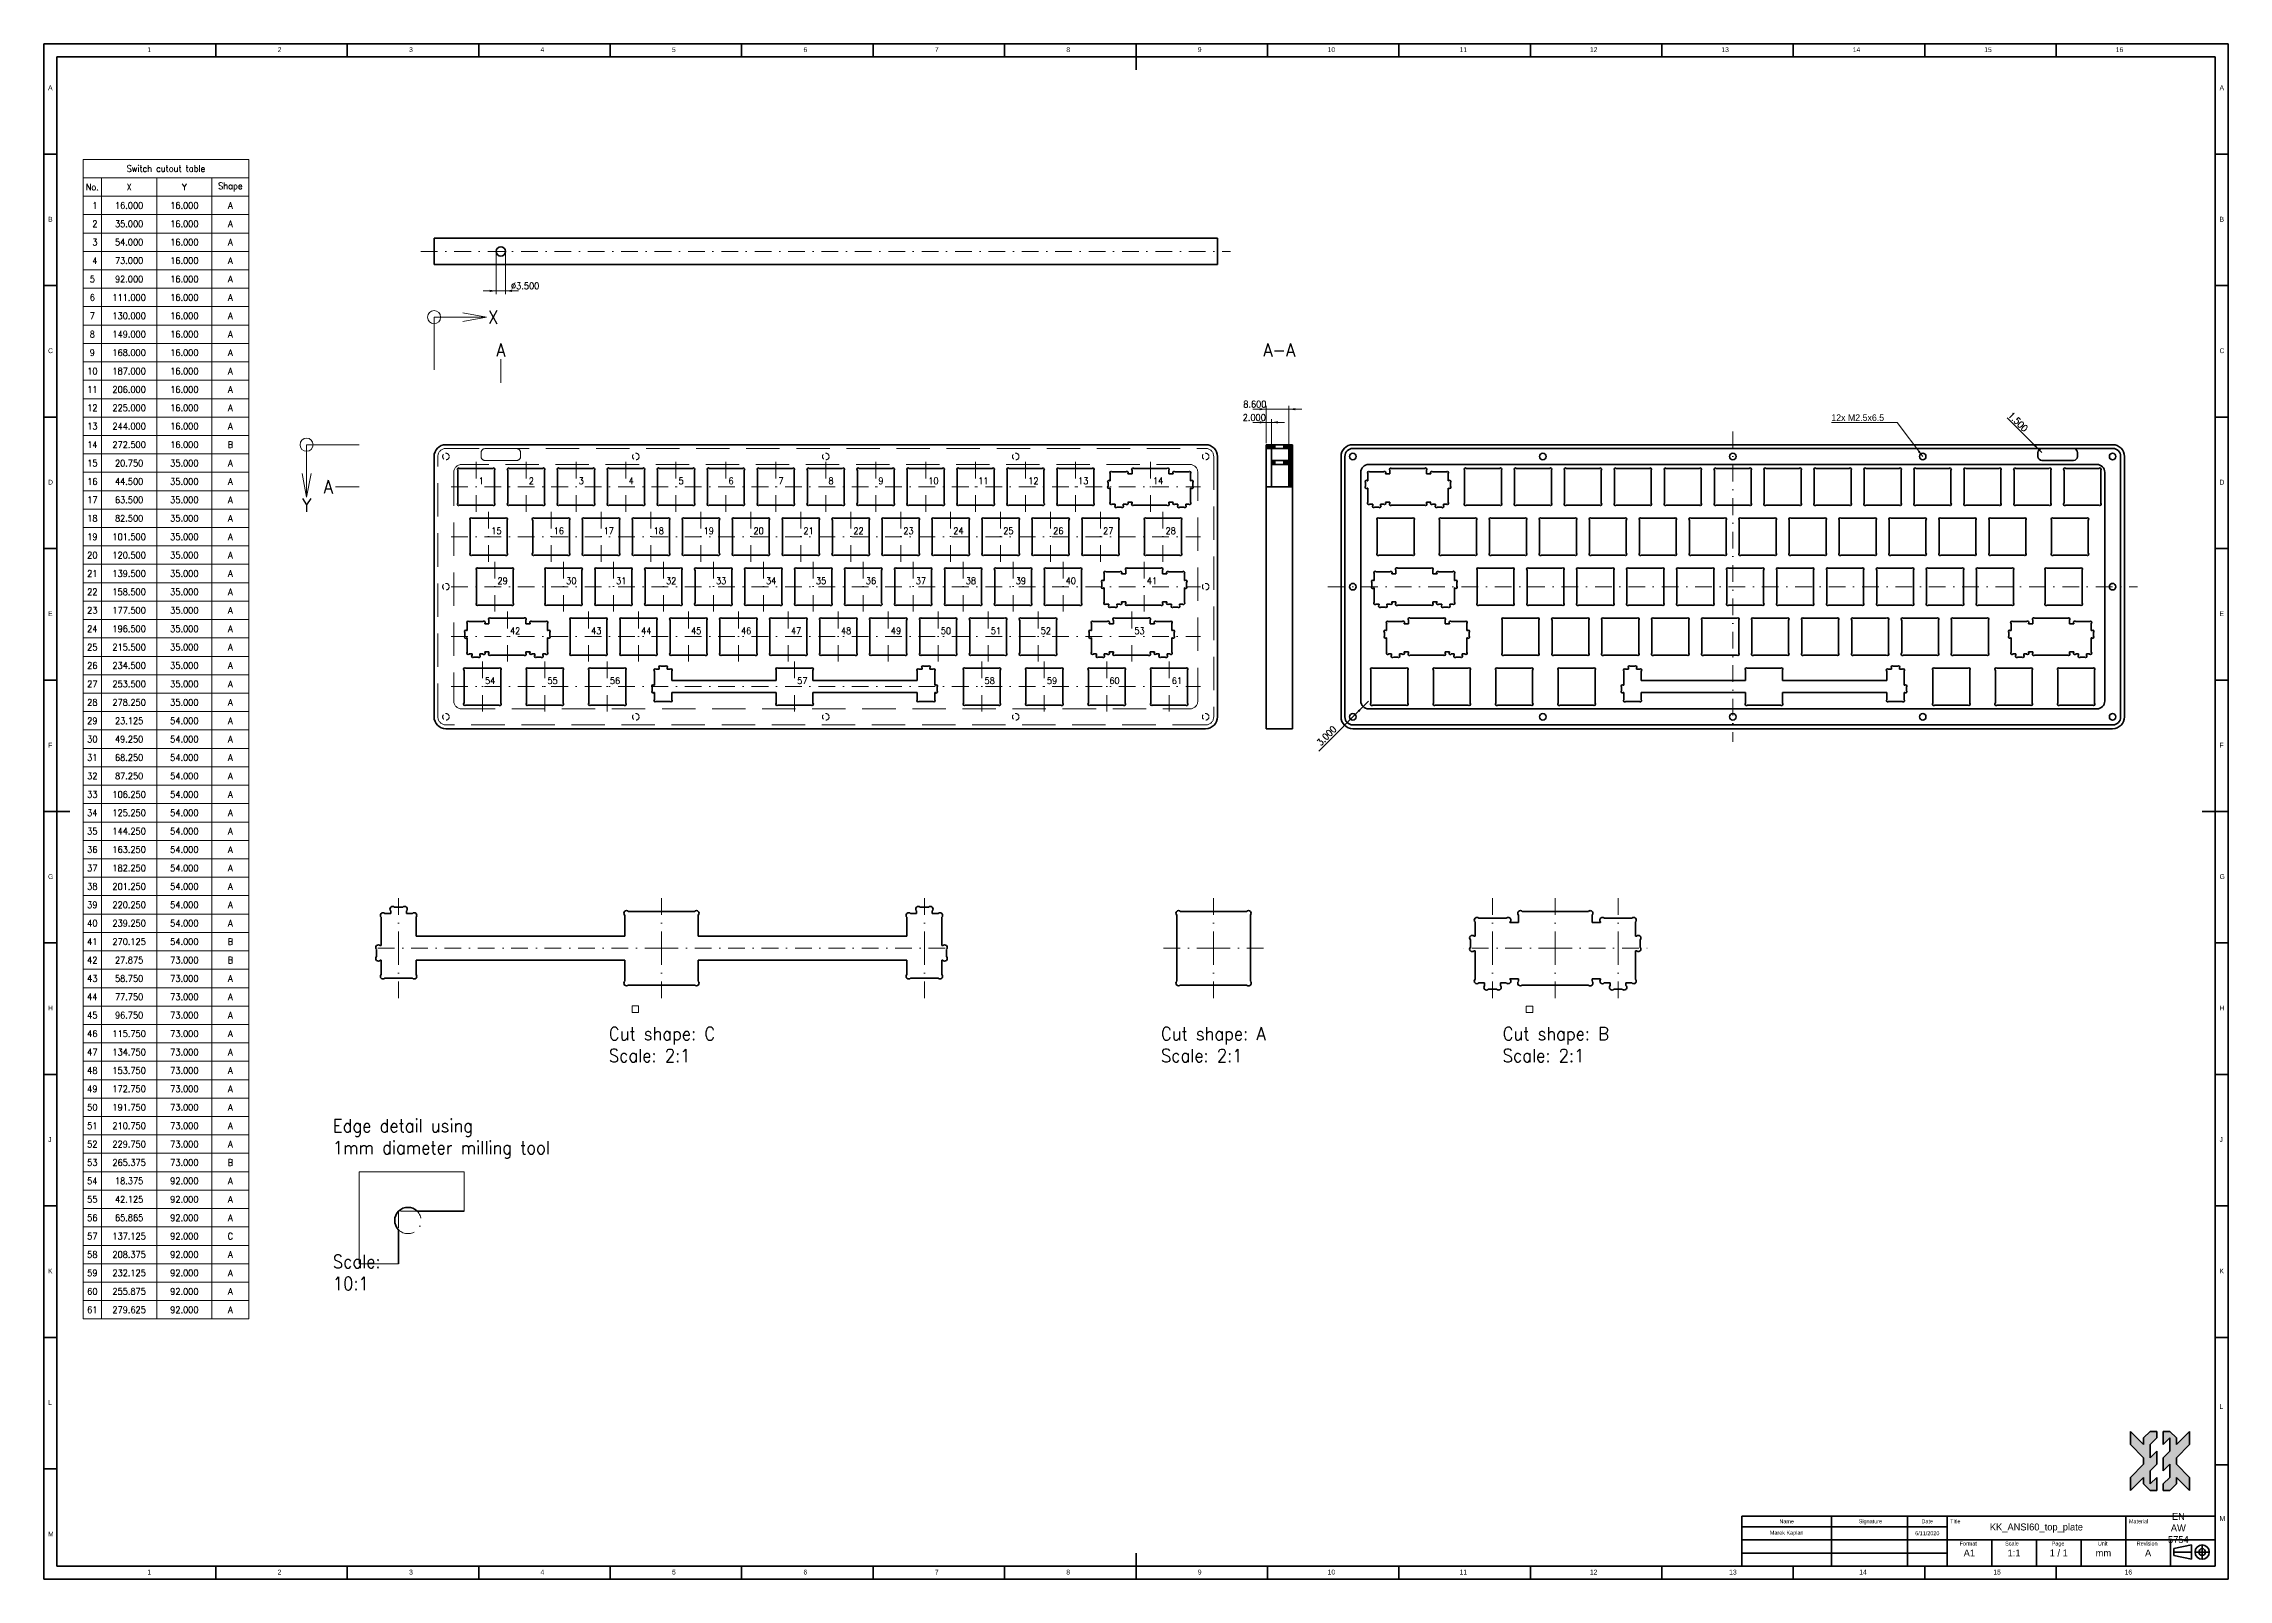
# Model space of a CAD drawing. Extents: x -75 to 756, y -330 to 254.
import ezdxf

# ---------------------------------------------------------------- set-up
doc = ezdxf.new("R2010")
doc.units = 0
for name, pattern in [('DASHDOT2', [12.7, 6.35, -3.125, 0.1, -3.125]), ('DASHED', [19.05, 12.7, -6.35]), ('DASHEDTINY', [2.8575, 1.905, -0.9525])]:
    doc.linetypes.add(name, pattern=pattern)
for name, color, linetype, lineweight, true_color in [('axis', 6, 'DASHDOT2', 18, 0xff00ff), ('back_view_visible', 7, 'Continuous', 35, 0x000000), ('bottom_view_visible', 7, 'Continuous', 35, 0xffffff), ('cut_true', 7, 'Continuous', 35, 0xffffff), ('detail', 7, 'Continuous', 35, 0xffffff), ('detail_thin', 7, 'Continuous', 13, 0xffffff), ('dimmensions', 2, 'Continuous', 13, 0xffff00), ('M2.5_1.5mm', 7, 'DASHEDTINY', 13, 0xffffff), ('out_line', 7, 'Continuous', 35, 0xffffff), ('pocket_2mm', 7, 'DASHED', 13, 0xffffff), ('pocket_8.6mm', 7, 'DASHED', 13, 0xffffff), ('side_view_thin', 7, 'Continuous', 13, 0xffffff), ('side_view_visible', 7, 'Continuous', 35, 0xffffff), ('title_block', 3, 'Continuous', 35, 0x00ff00)]:
    doc.layers.add(name, color=color, linetype=linetype, lineweight=lineweight, true_color=true_color)
doc.styles.add('textstyle0', font='')
doc.styles.add('textstyle1', font='')
doc.styles.add('textstyle10', font='')
doc.styles.add('textstyle100', font='')
doc.styles.add('textstyle101', font='')
doc.styles.add('textstyle102', font='')
doc.styles.add('textstyle103', font='')
doc.styles.add('textstyle104', font='')
doc.styles.add('textstyle105', font='')
doc.styles.add('textstyle106', font='')
doc.styles.add('textstyle107', font='')
doc.styles.add('textstyle108', font='')
doc.styles.add('textstyle109', font='')
doc.styles.add('textstyle11', font='')
doc.styles.add('textstyle110', font='')
doc.styles.add('textstyle111', font='')
doc.styles.add('textstyle112', font='')
doc.styles.add('textstyle113', font='')
doc.styles.add('textstyle114', font='')
doc.styles.add('textstyle115', font='')
doc.styles.add('textstyle116', font='')
doc.styles.add('textstyle117', font='')
doc.styles.add('textstyle118', font='')
doc.styles.add('textstyle119', font='')
doc.styles.add('textstyle12', font='')
doc.styles.add('textstyle120', font='')
doc.styles.add('textstyle121', font='')
doc.styles.add('textstyle122', font='')
doc.styles.add('textstyle123', font='')
doc.styles.add('textstyle124', font='')
doc.styles.add('textstyle125', font='')
doc.styles.add('textstyle126', font='')
doc.styles.add('textstyle127', font='')
doc.styles.add('textstyle128', font='')
doc.styles.add('textstyle129', font='')
doc.styles.add('textstyle13', font='')
doc.styles.add('textstyle130', font='')
doc.styles.add('textstyle131', font='')
doc.styles.add('textstyle132', font='')
doc.styles.add('textstyle133', font='')
doc.styles.add('textstyle134', font='')
doc.styles.add('textstyle135', font='')
doc.styles.add('textstyle136', font='')
doc.styles.add('textstyle137', font='')
doc.styles.add('textstyle138', font='')
doc.styles.add('textstyle139', font='')
doc.styles.add('textstyle14', font='')
doc.styles.add('textstyle140', font='')
doc.styles.add('textstyle141', font='')
doc.styles.add('textstyle142', font='')
doc.styles.add('textstyle143', font='')
doc.styles.add('textstyle144', font='')
doc.styles.add('textstyle145', font='')
doc.styles.add('textstyle146', font='')
doc.styles.add('textstyle147', font='')
doc.styles.add('textstyle148', font='')
doc.styles.add('textstyle149', font='')
doc.styles.add('textstyle15', font='')
doc.styles.add('textstyle150', font='')
doc.styles.add('textstyle151', font='')
doc.styles.add('textstyle152', font='')
doc.styles.add('textstyle153', font='')
doc.styles.add('textstyle154', font='')
doc.styles.add('textstyle155', font='')
doc.styles.add('textstyle156', font='')
doc.styles.add('textstyle157', font='')
doc.styles.add('textstyle158', font='')
doc.styles.add('textstyle159', font='')
doc.styles.add('textstyle16', font='')
doc.styles.add('textstyle160', font='')
doc.styles.add('textstyle161', font='')
doc.styles.add('textstyle162', font='')
doc.styles.add('textstyle163', font='')
doc.styles.add('textstyle164', font='')
doc.styles.add('textstyle165', font='')
doc.styles.add('textstyle166', font='')
doc.styles.add('textstyle167', font='')
doc.styles.add('textstyle168', font='')
doc.styles.add('textstyle169', font='')
doc.styles.add('textstyle17', font='')
doc.styles.add('textstyle170', font='')
doc.styles.add('textstyle171', font='')
doc.styles.add('textstyle172', font='')
doc.styles.add('textstyle173', font='')
doc.styles.add('textstyle174', font='')
doc.styles.add('textstyle175', font='')
doc.styles.add('textstyle176', font='')
doc.styles.add('textstyle177', font='')
doc.styles.add('textstyle178', font='')
doc.styles.add('textstyle179', font='')
doc.styles.add('textstyle18', font='')
doc.styles.add('textstyle180', font='')
doc.styles.add('textstyle181', font='')
doc.styles.add('textstyle182', font='')
doc.styles.add('textstyle183', font='')
doc.styles.add('textstyle184', font='')
doc.styles.add('textstyle185', font='')
doc.styles.add('textstyle186', font='')
doc.styles.add('textstyle187', font='')
doc.styles.add('textstyle188', font='')
doc.styles.add('textstyle189', font='')
doc.styles.add('textstyle19', font='')
doc.styles.add('textstyle190', font='')
doc.styles.add('textstyle191', font='')
doc.styles.add('textstyle192', font='')
doc.styles.add('textstyle193', font='')
doc.styles.add('textstyle194', font='')
doc.styles.add('textstyle195', font='')
doc.styles.add('textstyle196', font='')
doc.styles.add('textstyle197', font='')
doc.styles.add('textstyle198', font='')
doc.styles.add('textstyle199', font='')
doc.styles.add('textstyle2', font='')
doc.styles.add('textstyle20', font='')
doc.styles.add('textstyle200', font='')
doc.styles.add('textstyle201', font='')
doc.styles.add('textstyle202', font='')
doc.styles.add('textstyle203', font='')
doc.styles.add('textstyle204', font='')
doc.styles.add('textstyle205', font='')
doc.styles.add('textstyle206', font='')
doc.styles.add('textstyle207', font='')
doc.styles.add('textstyle208', font='')
doc.styles.add('textstyle209', font='')
doc.styles.add('textstyle21', font='')
doc.styles.add('textstyle210', font='')
doc.styles.add('textstyle211', font='')
doc.styles.add('textstyle212', font='')
doc.styles.add('textstyle213', font='')
doc.styles.add('textstyle214', font='')
doc.styles.add('textstyle215', font='')
doc.styles.add('textstyle216', font='')
doc.styles.add('textstyle217', font='')
doc.styles.add('textstyle218', font='')
doc.styles.add('textstyle219', font='')
doc.styles.add('textstyle22', font='')
doc.styles.add('textstyle220', font='')
doc.styles.add('textstyle221', font='')
doc.styles.add('textstyle222', font='')
doc.styles.add('textstyle223', font='')
doc.styles.add('textstyle224', font='')
doc.styles.add('textstyle225', font='')
doc.styles.add('textstyle226', font='')
doc.styles.add('textstyle227', font='')
doc.styles.add('textstyle228', font='')
doc.styles.add('textstyle229', font='')
doc.styles.add('textstyle23', font='')
doc.styles.add('textstyle230', font='')
doc.styles.add('textstyle231', font='txt')
doc.styles.add('textstyle232', font='txt')
doc.styles.add('textstyle233', font='')
doc.styles.add('textstyle234', font='txt')
doc.styles.add('textstyle235', font='')
doc.styles.add('textstyle236', font='txt')
doc.styles.add('textstyle237', font='')
doc.styles.add('textstyle238', font='')
doc.styles.add('textstyle239', font='')
doc.styles.add('textstyle24', font='')
doc.styles.add('textstyle240', font='')
doc.styles.add('textstyle241', font='')
doc.styles.add('textstyle242', font='')
doc.styles.add('textstyle243', font='')
doc.styles.add('textstyle244', font='')
doc.styles.add('textstyle245', font='')
doc.styles.add('textstyle246', font='')
doc.styles.add('textstyle247', font='')
doc.styles.add('textstyle248', font='')
doc.styles.add('textstyle249', font='')
doc.styles.add('textstyle25', font='')
doc.styles.add('textstyle250', font='')
doc.styles.add('textstyle251', font='')
doc.styles.add('textstyle252', font='')
doc.styles.add('textstyle253', font='')
doc.styles.add('textstyle254', font='')
doc.styles.add('textstyle255', font='')
doc.styles.add('textstyle256', font='')
doc.styles.add('textstyle257', font='')
doc.styles.add('textstyle258', font='')
doc.styles.add('textstyle259', font='')
doc.styles.add('textstyle26', font='')
doc.styles.add('textstyle260', font='')
doc.styles.add('textstyle261', font='')
doc.styles.add('textstyle262', font='')
doc.styles.add('textstyle263', font='')
doc.styles.add('textstyle264', font='')
doc.styles.add('textstyle265', font='')
doc.styles.add('textstyle266', font='')
doc.styles.add('textstyle267', font='')
doc.styles.add('textstyle268', font='')
doc.styles.add('textstyle269', font='')
doc.styles.add('textstyle27', font='')
doc.styles.add('textstyle270', font='')
doc.styles.add('textstyle271', font='txt')
doc.styles.add('textstyle272', font='txt')
doc.styles.add('textstyle273', font='')
doc.styles.add('textstyle274', font='')
doc.styles.add('textstyle275', font='')
doc.styles.add('textstyle276', font='')
doc.styles.add('textstyle277', font='')
doc.styles.add('textstyle278', font='')
doc.styles.add('textstyle279', font='')
doc.styles.add('textstyle28', font='')
doc.styles.add('textstyle280', font='')
doc.styles.add('textstyle281', font='')
doc.styles.add('textstyle282', font='')
doc.styles.add('textstyle283', font='')
doc.styles.add('textstyle284', font='')
doc.styles.add('textstyle285', font='')
doc.styles.add('textstyle286', font='')
doc.styles.add('textstyle287', font='')
doc.styles.add('textstyle288', font='')
doc.styles.add('textstyle289', font='')
doc.styles.add('textstyle29', font='')
doc.styles.add('textstyle290', font='')
doc.styles.add('textstyle291', font='')
doc.styles.add('textstyle292', font='')
doc.styles.add('textstyle293', font='')
doc.styles.add('textstyle294', font='')
doc.styles.add('textstyle295', font='')
doc.styles.add('textstyle296', font='')
doc.styles.add('textstyle297', font='')
doc.styles.add('textstyle298', font='')
doc.styles.add('textstyle299', font='')
doc.styles.add('textstyle3', font='')
doc.styles.add('textstyle30', font='')
doc.styles.add('textstyle300', font='')
doc.styles.add('textstyle301', font='')
doc.styles.add('textstyle302', font='')
doc.styles.add('textstyle303', font='')
doc.styles.add('textstyle304', font='')
doc.styles.add('textstyle305', font='')
doc.styles.add('textstyle306', font='')
doc.styles.add('textstyle307', font='')
doc.styles.add('textstyle308', font='')
doc.styles.add('textstyle309', font='')
doc.styles.add('textstyle31', font='')
doc.styles.add('textstyle310', font='')
doc.styles.add('textstyle311', font='')
doc.styles.add('textstyle312', font='')
doc.styles.add('textstyle313', font='')
doc.styles.add('textstyle314', font='')
doc.styles.add('textstyle315', font='')
doc.styles.add('textstyle316', font='')
doc.styles.add('textstyle317', font='')
doc.styles.add('textstyle318', font='')
doc.styles.add('textstyle319', font='')
doc.styles.add('textstyle32', font='')
doc.styles.add('textstyle320', font='')
doc.styles.add('textstyle321', font='')
doc.styles.add('textstyle322', font='')
doc.styles.add('textstyle323', font='')
doc.styles.add('textstyle324', font='')
doc.styles.add('textstyle325', font='')
doc.styles.add('textstyle326', font='')
doc.styles.add('textstyle327', font='')
doc.styles.add('textstyle328', font='')
doc.styles.add('textstyle329', font='')
doc.styles.add('textstyle33', font='')
doc.styles.add('textstyle330', font='')
doc.styles.add('textstyle331', font='')
doc.styles.add('textstyle332', font='')
doc.styles.add('textstyle333', font='')
doc.styles.add('textstyle334', font='')
doc.styles.add('textstyle335', font='')
doc.styles.add('textstyle336', font='')
doc.styles.add('textstyle337', font='')
doc.styles.add('textstyle338', font='')
doc.styles.add('textstyle339', font='')
doc.styles.add('textstyle34', font='')
doc.styles.add('textstyle340', font='')
doc.styles.add('textstyle341', font='')
doc.styles.add('textstyle342', font='')
doc.styles.add('textstyle343', font='')
doc.styles.add('textstyle344', font='')
doc.styles.add('textstyle345', font='')
doc.styles.add('textstyle346', font='')
doc.styles.add('textstyle347', font='')
doc.styles.add('textstyle348', font='')
doc.styles.add('textstyle349', font='')
doc.styles.add('textstyle35', font='')
doc.styles.add('textstyle350', font='')
doc.styles.add('textstyle351', font='')
doc.styles.add('textstyle352', font='')
doc.styles.add('textstyle353', font='')
doc.styles.add('textstyle354', font='')
doc.styles.add('textstyle355', font='')
doc.styles.add('textstyle356', font='')
doc.styles.add('textstyle357', font='')
doc.styles.add('textstyle358', font='')
doc.styles.add('textstyle359', font='')
doc.styles.add('textstyle36', font='')
doc.styles.add('textstyle360', font='')
doc.styles.add('textstyle361', font='')
doc.styles.add('textstyle362', font='')
doc.styles.add('textstyle363', font='')
doc.styles.add('textstyle364', font='')
doc.styles.add('textstyle365', font='')
doc.styles.add('textstyle366', font='')
doc.styles.add('textstyle367', font='')
doc.styles.add('textstyle368', font='')
doc.styles.add('textstyle369', font='')
doc.styles.add('textstyle37', font='')
doc.styles.add('textstyle370', font='')
doc.styles.add('textstyle371', font='')
doc.styles.add('textstyle372', font='')
doc.styles.add('textstyle373', font='')
doc.styles.add('textstyle374', font='')
doc.styles.add('textstyle375', font='')
doc.styles.add('textstyle376', font='')
doc.styles.add('textstyle377', font='')
doc.styles.add('textstyle378', font='')
doc.styles.add('textstyle379', font='')
doc.styles.add('textstyle38', font='')
doc.styles.add('textstyle380', font='')
doc.styles.add('textstyle381', font='')
doc.styles.add('textstyle382', font='')
doc.styles.add('textstyle383', font='')
doc.styles.add('textstyle384', font='')
doc.styles.add('textstyle385', font='')
doc.styles.add('textstyle386', font='')
doc.styles.add('textstyle387', font='')
doc.styles.add('textstyle388', font='')
doc.styles.add('textstyle389', font='')
doc.styles.add('textstyle39', font='')
doc.styles.add('textstyle390', font='')
doc.styles.add('textstyle391', font='')
doc.styles.add('textstyle392', font='')
doc.styles.add('textstyle393', font='')
doc.styles.add('textstyle394', font='')
doc.styles.add('textstyle395', font='')
doc.styles.add('textstyle396', font='')
doc.styles.add('textstyle397', font='')
doc.styles.add('textstyle398', font='')
doc.styles.add('textstyle399', font='')
doc.styles.add('textstyle4', font='')
doc.styles.add('textstyle40', font='')
doc.styles.add('textstyle400', font='')
doc.styles.add('textstyle41', font='')
doc.styles.add('textstyle42', font='')
doc.styles.add('textstyle43', font='')
doc.styles.add('textstyle44', font='')
doc.styles.add('textstyle45', font='')
doc.styles.add('textstyle46', font='')
doc.styles.add('textstyle47', font='')
doc.styles.add('textstyle48', font='')
doc.styles.add('textstyle49', font='')
doc.styles.add('textstyle5', font='')
doc.styles.add('textstyle50', font='')
doc.styles.add('textstyle51', font='')
doc.styles.add('textstyle52', font='')
doc.styles.add('textstyle53', font='')
doc.styles.add('textstyle54', font='')
doc.styles.add('textstyle55', font='')
doc.styles.add('textstyle56', font='')
doc.styles.add('textstyle57', font='')
doc.styles.add('textstyle58', font='')
doc.styles.add('textstyle59', font='')
doc.styles.add('textstyle6', font='')
doc.styles.add('textstyle60', font='')
doc.styles.add('textstyle61', font='')
doc.styles.add('textstyle62', font='')
doc.styles.add('textstyle63', font='')
doc.styles.add('textstyle64', font='')
doc.styles.add('textstyle65', font='')
doc.styles.add('textstyle66', font='')
doc.styles.add('textstyle67', font='')
doc.styles.add('textstyle68', font='')
doc.styles.add('textstyle69', font='')
doc.styles.add('textstyle7', font='')
doc.styles.add('textstyle70', font='')
doc.styles.add('textstyle71', font='')
doc.styles.add('textstyle72', font='')
doc.styles.add('textstyle73', font='')
doc.styles.add('textstyle74', font='')
doc.styles.add('textstyle75', font='')
doc.styles.add('textstyle76', font='')
doc.styles.add('textstyle77', font='')
doc.styles.add('textstyle78', font='')
doc.styles.add('textstyle79', font='')
doc.styles.add('textstyle8', font='')
doc.styles.add('textstyle80', font='')
doc.styles.add('textstyle81', font='')
doc.styles.add('textstyle82', font='')
doc.styles.add('textstyle83', font='')
doc.styles.add('textstyle84', font='')
doc.styles.add('textstyle85', font='')
doc.styles.add('textstyle86', font='')
doc.styles.add('textstyle87', font='')
doc.styles.add('textstyle88', font='')
doc.styles.add('textstyle89', font='')
doc.styles.add('textstyle9', font='')
doc.styles.add('textstyle90', font='')
doc.styles.add('textstyle91', font='')
doc.styles.add('textstyle92', font='')
doc.styles.add('textstyle93', font='')
doc.styles.add('textstyle94', font='')
doc.styles.add('textstyle95', font='')
doc.styles.add('textstyle96', font='')
doc.styles.add('textstyle97', font='')
doc.styles.add('textstyle98', font='')
doc.styles.add('textstyle99', font='')
doc.styles.get('textstyle0').set_extended_font_data('Standard')
doc.styles.get('textstyle1').set_extended_font_data('Standard')
doc.styles.get('textstyle10').set_extended_font_data('Standard')
doc.styles.get('textstyle100').set_extended_font_data('Standard')
doc.styles.get('textstyle101').set_extended_font_data('Standard')
doc.styles.get('textstyle102').set_extended_font_data('Standard')
doc.styles.get('textstyle103').set_extended_font_data('Standard')
doc.styles.get('textstyle104').set_extended_font_data('Standard')
doc.styles.get('textstyle105').set_extended_font_data('Standard')
doc.styles.get('textstyle106').set_extended_font_data('Standard')
doc.styles.get('textstyle107').set_extended_font_data('Standard')
doc.styles.get('textstyle108').set_extended_font_data('Standard')
doc.styles.get('textstyle109').set_extended_font_data('Standard')
doc.styles.get('textstyle11').set_extended_font_data('Standard')
doc.styles.get('textstyle110').set_extended_font_data('Standard')
doc.styles.get('textstyle111').set_extended_font_data('Standard')
doc.styles.get('textstyle112').set_extended_font_data('Standard')
doc.styles.get('textstyle113').set_extended_font_data('Standard')
doc.styles.get('textstyle114').set_extended_font_data('Standard')
doc.styles.get('textstyle115').set_extended_font_data('Standard')
doc.styles.get('textstyle116').set_extended_font_data('Standard')
doc.styles.get('textstyle117').set_extended_font_data('Standard')
doc.styles.get('textstyle118').set_extended_font_data('Standard')
doc.styles.get('textstyle119').set_extended_font_data('Standard')
doc.styles.get('textstyle12').set_extended_font_data('Standard')
doc.styles.get('textstyle120').set_extended_font_data('Standard')
doc.styles.get('textstyle121').set_extended_font_data('Standard')
doc.styles.get('textstyle122').set_extended_font_data('Standard')
doc.styles.get('textstyle123').set_extended_font_data('Standard')
doc.styles.get('textstyle124').set_extended_font_data('STANDARD')
doc.styles.get('textstyle125').set_extended_font_data('STANDARD')
doc.styles.get('textstyle126').set_extended_font_data('Standard')
doc.styles.get('textstyle127').set_extended_font_data('Standard')
doc.styles.get('textstyle128').set_extended_font_data('Standard')
doc.styles.get('textstyle129').set_extended_font_data('Standard')
doc.styles.get('textstyle13').set_extended_font_data('Standard')
doc.styles.get('textstyle130').set_extended_font_data('Standard')
doc.styles.get('textstyle131').set_extended_font_data('Standard')
doc.styles.get('textstyle132').set_extended_font_data('Standard')
doc.styles.get('textstyle133').set_extended_font_data('Standard')
doc.styles.get('textstyle134').set_extended_font_data('Standard')
doc.styles.get('textstyle135').set_extended_font_data('Standard')
doc.styles.get('textstyle136').set_extended_font_data('Standard')
doc.styles.get('textstyle137').set_extended_font_data('Standard')
doc.styles.get('textstyle138').set_extended_font_data('Standard')
doc.styles.get('textstyle139').set_extended_font_data('Standard')
doc.styles.get('textstyle14').set_extended_font_data('Standard')
doc.styles.get('textstyle140').set_extended_font_data('Standard')
doc.styles.get('textstyle141').set_extended_font_data('Standard')
doc.styles.get('textstyle142').set_extended_font_data('Standard')
doc.styles.get('textstyle143').set_extended_font_data('Standard')
doc.styles.get('textstyle144').set_extended_font_data('Standard')
doc.styles.get('textstyle145').set_extended_font_data('Standard')
doc.styles.get('textstyle146').set_extended_font_data('Standard')
doc.styles.get('textstyle147').set_extended_font_data('Standard')
doc.styles.get('textstyle148').set_extended_font_data('Standard')
doc.styles.get('textstyle149').set_extended_font_data('STANDARD')
doc.styles.get('textstyle15').set_extended_font_data('Standard')
doc.styles.get('textstyle150').set_extended_font_data('STANDARD')
doc.styles.get('textstyle151').set_extended_font_data('Standard')
doc.styles.get('textstyle152').set_extended_font_data('STANDARD')
doc.styles.get('textstyle153').set_extended_font_data('Standard')
doc.styles.get('textstyle154').set_extended_font_data('STANDARD')
doc.styles.get('textstyle155').set_extended_font_data('STANDARD')
doc.styles.get('textstyle156').set_extended_font_data('STANDARD')
doc.styles.get('textstyle157').set_extended_font_data('STANDARD')
doc.styles.get('textstyle158').set_extended_font_data('STANDARD')
doc.styles.get('textstyle159').set_extended_font_data('STANDARD')
doc.styles.get('textstyle16').set_extended_font_data('Standard')
doc.styles.get('textstyle160').set_extended_font_data('Standard')
doc.styles.get('textstyle161').set_extended_font_data('Standard')
doc.styles.get('textstyle162').set_extended_font_data('Standard')
doc.styles.get('textstyle163').set_extended_font_data('Standard')
doc.styles.get('textstyle164').set_extended_font_data('Standard')
doc.styles.get('textstyle165').set_extended_font_data('Standard')
doc.styles.get('textstyle166').set_extended_font_data('Standard')
doc.styles.get('textstyle167').set_extended_font_data('Standard')
doc.styles.get('textstyle168').set_extended_font_data('Standard')
doc.styles.get('textstyle169').set_extended_font_data('Standard')
doc.styles.get('textstyle17').set_extended_font_data('Standard')
doc.styles.get('textstyle170').set_extended_font_data('Standard')
doc.styles.get('textstyle171').set_extended_font_data('Standard')
doc.styles.get('textstyle172').set_extended_font_data('Standard')
doc.styles.get('textstyle173').set_extended_font_data('Standard')
doc.styles.get('textstyle174').set_extended_font_data('Standard')
doc.styles.get('textstyle175').set_extended_font_data('Standard')
doc.styles.get('textstyle176').set_extended_font_data('Standard')
doc.styles.get('textstyle177').set_extended_font_data('Standard')
doc.styles.get('textstyle178').set_extended_font_data('Standard')
doc.styles.get('textstyle179').set_extended_font_data('Standard')
doc.styles.get('textstyle18').set_extended_font_data('Standard')
doc.styles.get('textstyle180').set_extended_font_data('Standard')
doc.styles.get('textstyle181').set_extended_font_data('Standard')
doc.styles.get('textstyle182').set_extended_font_data('Standard')
doc.styles.get('textstyle183').set_extended_font_data('Standard')
doc.styles.get('textstyle184').set_extended_font_data('Standard')
doc.styles.get('textstyle185').set_extended_font_data('Standard')
doc.styles.get('textstyle186').set_extended_font_data('Standard')
doc.styles.get('textstyle187').set_extended_font_data('Standard')
doc.styles.get('textstyle188').set_extended_font_data('Standard')
doc.styles.get('textstyle189').set_extended_font_data('Standard')
doc.styles.get('textstyle19').set_extended_font_data('Standard')
doc.styles.get('textstyle190').set_extended_font_data('Standard')
doc.styles.get('textstyle191').set_extended_font_data('Standard')
doc.styles.get('textstyle192').set_extended_font_data('Standard')
doc.styles.get('textstyle193').set_extended_font_data('Standard')
doc.styles.get('textstyle194').set_extended_font_data('Standard')
doc.styles.get('textstyle195').set_extended_font_data('Standard')
doc.styles.get('textstyle196').set_extended_font_data('Standard')
doc.styles.get('textstyle197').set_extended_font_data('Standard')
doc.styles.get('textstyle198').set_extended_font_data('sldtextstyle0')
doc.styles.get('textstyle199').set_extended_font_data('sldtextstyle0')
doc.styles.get('textstyle2').set_extended_font_data('Standard')
doc.styles.get('textstyle20').set_extended_font_data('Standard')
doc.styles.get('textstyle200').set_extended_font_data('sldtextstyle0')
doc.styles.get('textstyle201').set_extended_font_data('sldtextstyle0')
doc.styles.get('textstyle202').set_extended_font_data('sldtextstyle0')
doc.styles.get('textstyle203').set_extended_font_data('sldtextstyle0')
doc.styles.get('textstyle204').set_extended_font_data('sldtextstyle0')
doc.styles.get('textstyle205').set_extended_font_data('sldtextstyle0')
doc.styles.get('textstyle206').set_extended_font_data('sldtextstyle0')
doc.styles.get('textstyle207').set_extended_font_data('sldtextstyle0')
doc.styles.get('textstyle208').set_extended_font_data('sldtextstyle0')
doc.styles.get('textstyle209').set_extended_font_data('sldtextstyle0')
doc.styles.get('textstyle21').set_extended_font_data('Standard')
doc.styles.get('textstyle210').set_extended_font_data('sldtextstyle0')
doc.styles.get('textstyle211').set_extended_font_data('sldtextstyle0')
doc.styles.get('textstyle212').set_extended_font_data('sldtextstyle0')
doc.styles.get('textstyle213').set_extended_font_data('sldtextstyle0')
doc.styles.get('textstyle214').set_extended_font_data('sldtextstyle0')
doc.styles.get('textstyle215').set_extended_font_data('sldtextstyle0')
doc.styles.get('textstyle216').set_extended_font_data('sldtextstyle0')
doc.styles.get('textstyle217').set_extended_font_data('sldtextstyle2')
doc.styles.get('textstyle218').set_extended_font_data('sldtextstyle2')
doc.styles.get('textstyle219').set_extended_font_data('sldtextstyle2')
doc.styles.get('textstyle22').set_extended_font_data('Standard')
doc.styles.get('textstyle220').set_extended_font_data('sldtextstyle2')
doc.styles.get('textstyle221').set_extended_font_data('sldtextstyle2')
doc.styles.get('textstyle222').set_extended_font_data('sldtextstyle2')
doc.styles.get('textstyle223').set_extended_font_data('sldtextstyle0')
doc.styles.get('textstyle224').set_extended_font_data('sldtextstyle0')
doc.styles.get('textstyle225').set_extended_font_data('sldtextstyle0')
doc.styles.get('textstyle226').set_extended_font_data('sldtextstyle0')
doc.styles.get('textstyle227').set_extended_font_data('sldtextstyle1')
doc.styles.get('textstyle228').set_extended_font_data('sldtextstyle0')
doc.styles.get('textstyle229').set_extended_font_data('textstyle68')
doc.styles.get('textstyle23').set_extended_font_data('Standard')
doc.styles.get('textstyle230').set_extended_font_data('textstyle98')
doc.styles.get('textstyle233').set_extended_font_data('sldtextstyle2')
doc.styles.get('textstyle235').set_extended_font_data('sldtextstyle2')
doc.styles.get('textstyle237').set_extended_font_data('sldtextstyle2')
doc.styles.get('textstyle238').set_extended_font_data('textstyle75')
doc.styles.get('textstyle239').set_extended_font_data('sldtextstyle0')
doc.styles.get('textstyle24').set_extended_font_data('Standard')
doc.styles.get('textstyle240').set_extended_font_data('sldtextstyle0')
doc.styles.get('textstyle241').set_extended_font_data('sldtextstyle0')
doc.styles.get('textstyle242').set_extended_font_data('sldtextstyle0')
doc.styles.get('textstyle243').set_extended_font_data('sldtextstyle0')
doc.styles.get('textstyle244').set_extended_font_data('sldtextstyle0')
doc.styles.get('textstyle245').set_extended_font_data('sldtextstyle0')
doc.styles.get('textstyle246').set_extended_font_data('sldtextstyle0')
doc.styles.get('textstyle247').set_extended_font_data('sldtextstyle0')
doc.styles.get('textstyle248').set_extended_font_data('sldtextstyle0')
doc.styles.get('textstyle249').set_extended_font_data('sldtextstyle0')
doc.styles.get('textstyle25').set_extended_font_data('Standard')
doc.styles.get('textstyle250').set_extended_font_data('sldtextstyle0')
doc.styles.get('textstyle251').set_extended_font_data('sldtextstyle0')
doc.styles.get('textstyle252').set_extended_font_data('sldtextstyle0')
doc.styles.get('textstyle253').set_extended_font_data('sldtextstyle0')
doc.styles.get('textstyle254').set_extended_font_data('sldtextstyle0')
doc.styles.get('textstyle255').set_extended_font_data('sldtextstyle0')
doc.styles.get('textstyle256').set_extended_font_data('sldtextstyle0')
doc.styles.get('textstyle257').set_extended_font_data('sldtextstyle0')
doc.styles.get('textstyle258').set_extended_font_data('sldtextstyle0')
doc.styles.get('textstyle259').set_extended_font_data('sldtextstyle0')
doc.styles.get('textstyle26').set_extended_font_data('Standard')
doc.styles.get('textstyle260').set_extended_font_data('sldtextstyle0')
doc.styles.get('textstyle261').set_extended_font_data('sldtextstyle0')
doc.styles.get('textstyle262').set_extended_font_data('sldtextstyle0')
doc.styles.get('textstyle263').set_extended_font_data('sldtextstyle0')
doc.styles.get('textstyle264').set_extended_font_data('sldtextstyle0')
doc.styles.get('textstyle265').set_extended_font_data('sldtextstyle0')
doc.styles.get('textstyle266').set_extended_font_data('sldtextstyle0')
doc.styles.get('textstyle267').set_extended_font_data('sldtextstyle0')
doc.styles.get('textstyle268').set_extended_font_data('sldtextstyle0')
doc.styles.get('textstyle269').set_extended_font_data('sldtextstyle0')
doc.styles.get('textstyle27').set_extended_font_data('Standard')
doc.styles.get('textstyle270').set_extended_font_data('sldtextstyle0')
doc.styles.get('textstyle273').set_extended_font_data('Standard')
doc.styles.get('textstyle274').set_extended_font_data('Standard')
doc.styles.get('textstyle275').set_extended_font_data('Standard')
doc.styles.get('textstyle276').set_extended_font_data('Standard')
doc.styles.get('textstyle277').set_extended_font_data('Standard')
doc.styles.get('textstyle278').set_extended_font_data('Standard')
doc.styles.get('textstyle279').set_extended_font_data('Standard')
doc.styles.get('textstyle28').set_extended_font_data('Standard')
doc.styles.get('textstyle280').set_extended_font_data('Standard')
doc.styles.get('textstyle281').set_extended_font_data('Standard')
doc.styles.get('textstyle282').set_extended_font_data('Standard')
doc.styles.get('textstyle283').set_extended_font_data('Standard')
doc.styles.get('textstyle284').set_extended_font_data('Standard')
doc.styles.get('textstyle285').set_extended_font_data('Standard')
doc.styles.get('textstyle286').set_extended_font_data('Standard')
doc.styles.get('textstyle287').set_extended_font_data('Standard')
doc.styles.get('textstyle288').set_extended_font_data('Standard')
doc.styles.get('textstyle289').set_extended_font_data('Standard')
doc.styles.get('textstyle29').set_extended_font_data('Standard')
doc.styles.get('textstyle290').set_extended_font_data('Standard')
doc.styles.get('textstyle291').set_extended_font_data('Standard')
doc.styles.get('textstyle292').set_extended_font_data('Standard')
doc.styles.get('textstyle293').set_extended_font_data('Standard')
doc.styles.get('textstyle294').set_extended_font_data('Standard')
doc.styles.get('textstyle295').set_extended_font_data('Standard')
doc.styles.get('textstyle296').set_extended_font_data('Standard')
doc.styles.get('textstyle297').set_extended_font_data('Standard')
doc.styles.get('textstyle298').set_extended_font_data('Standard')
doc.styles.get('textstyle299').set_extended_font_data('Standard')
doc.styles.get('textstyle3').set_extended_font_data('Standard')
doc.styles.get('textstyle30').set_extended_font_data('Standard')
doc.styles.get('textstyle300').set_extended_font_data('Standard')
doc.styles.get('textstyle301').set_extended_font_data('Standard')
doc.styles.get('textstyle302').set_extended_font_data('Standard')
doc.styles.get('textstyle303').set_extended_font_data('Standard')
doc.styles.get('textstyle304').set_extended_font_data('Standard')
doc.styles.get('textstyle305').set_extended_font_data('Standard')
doc.styles.get('textstyle306').set_extended_font_data('Standard')
doc.styles.get('textstyle307').set_extended_font_data('Standard')
doc.styles.get('textstyle308').set_extended_font_data('Standard')
doc.styles.get('textstyle309').set_extended_font_data('Standard')
doc.styles.get('textstyle31').set_extended_font_data('Standard')
doc.styles.get('textstyle310').set_extended_font_data('Standard')
doc.styles.get('textstyle311').set_extended_font_data('Standard')
doc.styles.get('textstyle312').set_extended_font_data('Standard')
doc.styles.get('textstyle313').set_extended_font_data('Standard')
doc.styles.get('textstyle314').set_extended_font_data('Standard')
doc.styles.get('textstyle315').set_extended_font_data('Standard')
doc.styles.get('textstyle316').set_extended_font_data('Standard')
doc.styles.get('textstyle317').set_extended_font_data('Standard')
doc.styles.get('textstyle318').set_extended_font_data('Standard')
doc.styles.get('textstyle319').set_extended_font_data('Standard')
doc.styles.get('textstyle32').set_extended_font_data('Standard')
doc.styles.get('textstyle320').set_extended_font_data('Standard')
doc.styles.get('textstyle321').set_extended_font_data('Standard')
doc.styles.get('textstyle322').set_extended_font_data('Standard')
doc.styles.get('textstyle323').set_extended_font_data('Standard')
doc.styles.get('textstyle324').set_extended_font_data('Standard')
doc.styles.get('textstyle325').set_extended_font_data('Standard')
doc.styles.get('textstyle326').set_extended_font_data('Standard')
doc.styles.get('textstyle327').set_extended_font_data('Standard')
doc.styles.get('textstyle328').set_extended_font_data('Standard')
doc.styles.get('textstyle329').set_extended_font_data('Standard')
doc.styles.get('textstyle33').set_extended_font_data('Standard')
doc.styles.get('textstyle330').set_extended_font_data('Standard')
doc.styles.get('textstyle331').set_extended_font_data('Standard')
doc.styles.get('textstyle332').set_extended_font_data('Standard')
doc.styles.get('textstyle333').set_extended_font_data('Standard')
doc.styles.get('textstyle334').set_extended_font_data('Standard')
doc.styles.get('textstyle335').set_extended_font_data('Standard')
doc.styles.get('textstyle336').set_extended_font_data('Standard')
doc.styles.get('textstyle337').set_extended_font_data('Standard')
doc.styles.get('textstyle338').set_extended_font_data('Standard')
doc.styles.get('textstyle339').set_extended_font_data('Standard')
doc.styles.get('textstyle34').set_extended_font_data('Standard')
doc.styles.get('textstyle340').set_extended_font_data('Standard')
doc.styles.get('textstyle341').set_extended_font_data('Standard')
doc.styles.get('textstyle342').set_extended_font_data('Standard')
doc.styles.get('textstyle343').set_extended_font_data('Standard')
doc.styles.get('textstyle344').set_extended_font_data('Standard')
doc.styles.get('textstyle345').set_extended_font_data('Standard')
doc.styles.get('textstyle346').set_extended_font_data('Standard')
doc.styles.get('textstyle347').set_extended_font_data('Standard')
doc.styles.get('textstyle348').set_extended_font_data('Standard')
doc.styles.get('textstyle349').set_extended_font_data('Standard')
doc.styles.get('textstyle35').set_extended_font_data('Standard')
doc.styles.get('textstyle350').set_extended_font_data('Standard')
doc.styles.get('textstyle351').set_extended_font_data('Standard')
doc.styles.get('textstyle352').set_extended_font_data('Standard')
doc.styles.get('textstyle353').set_extended_font_data('Standard')
doc.styles.get('textstyle354').set_extended_font_data('Standard')
doc.styles.get('textstyle355').set_extended_font_data('Standard')
doc.styles.get('textstyle356').set_extended_font_data('Standard')
doc.styles.get('textstyle357').set_extended_font_data('Standard')
doc.styles.get('textstyle358').set_extended_font_data('Standard')
doc.styles.get('textstyle359').set_extended_font_data('Standard')
doc.styles.get('textstyle36').set_extended_font_data('Standard')
doc.styles.get('textstyle360').set_extended_font_data('Standard')
doc.styles.get('textstyle361').set_extended_font_data('Standard')
doc.styles.get('textstyle362').set_extended_font_data('Standard')
doc.styles.get('textstyle363').set_extended_font_data('Standard')
doc.styles.get('textstyle364').set_extended_font_data('Standard')
doc.styles.get('textstyle365').set_extended_font_data('Standard')
doc.styles.get('textstyle366').set_extended_font_data('Standard')
doc.styles.get('textstyle367').set_extended_font_data('Standard')
doc.styles.get('textstyle368').set_extended_font_data('Standard')
doc.styles.get('textstyle369').set_extended_font_data('Standard')
doc.styles.get('textstyle37').set_extended_font_data('Standard')
doc.styles.get('textstyle370').set_extended_font_data('Standard')
doc.styles.get('textstyle371').set_extended_font_data('Standard')
doc.styles.get('textstyle372').set_extended_font_data('Standard')
doc.styles.get('textstyle373').set_extended_font_data('Standard')
doc.styles.get('textstyle374').set_extended_font_data('Standard')
doc.styles.get('textstyle375').set_extended_font_data('Standard')
doc.styles.get('textstyle376').set_extended_font_data('Standard')
doc.styles.get('textstyle377').set_extended_font_data('Standard')
doc.styles.get('textstyle378').set_extended_font_data('Standard')
doc.styles.get('textstyle379').set_extended_font_data('Standard')
doc.styles.get('textstyle38').set_extended_font_data('Standard')
doc.styles.get('textstyle380').set_extended_font_data('Standard')
doc.styles.get('textstyle381').set_extended_font_data('Standard')
doc.styles.get('textstyle382').set_extended_font_data('Standard')
doc.styles.get('textstyle383').set_extended_font_data('Standard')
doc.styles.get('textstyle384').set_extended_font_data('Standard')
doc.styles.get('textstyle385').set_extended_font_data('Standard')
doc.styles.get('textstyle386').set_extended_font_data('Standard')
doc.styles.get('textstyle387').set_extended_font_data('Standard')
doc.styles.get('textstyle388').set_extended_font_data('Standard')
doc.styles.get('textstyle389').set_extended_font_data('Standard')
doc.styles.get('textstyle39').set_extended_font_data('Standard')
doc.styles.get('textstyle390').set_extended_font_data('Standard')
doc.styles.get('textstyle391').set_extended_font_data('Standard')
doc.styles.get('textstyle392').set_extended_font_data('Standard')
doc.styles.get('textstyle393').set_extended_font_data('Standard')
doc.styles.get('textstyle394').set_extended_font_data('Standard')
doc.styles.get('textstyle395').set_extended_font_data('Standard')
doc.styles.get('textstyle396').set_extended_font_data('Standard')
doc.styles.get('textstyle397').set_extended_font_data('Standard')
doc.styles.get('textstyle398').set_extended_font_data('Standard')
doc.styles.get('textstyle399').set_extended_font_data('Standard')
doc.styles.get('textstyle4').set_extended_font_data('Standard')
doc.styles.get('textstyle40').set_extended_font_data('Standard')
doc.styles.get('textstyle400').set_extended_font_data('Standard')
doc.styles.get('textstyle41').set_extended_font_data('Standard')
doc.styles.get('textstyle42').set_extended_font_data('Standard')
doc.styles.get('textstyle43').set_extended_font_data('Standard')
doc.styles.get('textstyle44').set_extended_font_data('Standard')
doc.styles.get('textstyle45').set_extended_font_data('Standard')
doc.styles.get('textstyle46').set_extended_font_data('Standard')
doc.styles.get('textstyle47').set_extended_font_data('Standard')
doc.styles.get('textstyle48').set_extended_font_data('Standard')
doc.styles.get('textstyle49').set_extended_font_data('Standard')
doc.styles.get('textstyle5').set_extended_font_data('Standard')
doc.styles.get('textstyle50').set_extended_font_data('Standard')
doc.styles.get('textstyle51').set_extended_font_data('Standard')
doc.styles.get('textstyle52').set_extended_font_data('Standard')
doc.styles.get('textstyle53').set_extended_font_data('Standard')
doc.styles.get('textstyle54').set_extended_font_data('Standard')
doc.styles.get('textstyle55').set_extended_font_data('Standard')
doc.styles.get('textstyle56').set_extended_font_data('Standard')
doc.styles.get('textstyle57').set_extended_font_data('Standard')
doc.styles.get('textstyle58').set_extended_font_data('Standard')
doc.styles.get('textstyle59').set_extended_font_data('Standard')
doc.styles.get('textstyle6').set_extended_font_data('Standard')
doc.styles.get('textstyle60').set_extended_font_data('Standard')
doc.styles.get('textstyle61').set_extended_font_data('Standard')
doc.styles.get('textstyle62').set_extended_font_data('Standard')
doc.styles.get('textstyle63').set_extended_font_data('Standard')
doc.styles.get('textstyle64').set_extended_font_data('Standard')
doc.styles.get('textstyle65').set_extended_font_data('Standard')
doc.styles.get('textstyle66').set_extended_font_data('Standard')
doc.styles.get('textstyle67').set_extended_font_data('Standard')
doc.styles.get('textstyle68').set_extended_font_data('Standard')
doc.styles.get('textstyle69').set_extended_font_data('Standard')
doc.styles.get('textstyle7').set_extended_font_data('Standard')
doc.styles.get('textstyle70').set_extended_font_data('Standard')
doc.styles.get('textstyle71').set_extended_font_data('Standard')
doc.styles.get('textstyle72').set_extended_font_data('Standard')
doc.styles.get('textstyle73').set_extended_font_data('Standard')
doc.styles.get('textstyle74').set_extended_font_data('sldtextstyle2')
doc.styles.get('textstyle75').set_extended_font_data('STANDARD')
doc.styles.get('textstyle76').set_extended_font_data('Standard')
doc.styles.get('textstyle77').set_extended_font_data('Standard')
doc.styles.get('textstyle78').set_extended_font_data('Standard')
doc.styles.get('textstyle79').set_extended_font_data('Standard')
doc.styles.get('textstyle8').set_extended_font_data('Standard')
doc.styles.get('textstyle80').set_extended_font_data('Standard')
doc.styles.get('textstyle81').set_extended_font_data('Standard')
doc.styles.get('textstyle82').set_extended_font_data('Standard')
doc.styles.get('textstyle83').set_extended_font_data('Standard')
doc.styles.get('textstyle84').set_extended_font_data('Standard')
doc.styles.get('textstyle85').set_extended_font_data('Standard')
doc.styles.get('textstyle86').set_extended_font_data('Standard')
doc.styles.get('textstyle87').set_extended_font_data('Standard')
doc.styles.get('textstyle88').set_extended_font_data('Standard')
doc.styles.get('textstyle89').set_extended_font_data('Standard')
doc.styles.get('textstyle9').set_extended_font_data('Standard')
doc.styles.get('textstyle90').set_extended_font_data('Standard')
doc.styles.get('textstyle91').set_extended_font_data('Standard')
doc.styles.get('textstyle92').set_extended_font_data('Standard')
doc.styles.get('textstyle93').set_extended_font_data('Standard')
doc.styles.get('textstyle94').set_extended_font_data('Standard')
doc.styles.get('textstyle95').set_extended_font_data('Standard')
doc.styles.get('textstyle96').set_extended_font_data('Standard')
doc.styles.get('textstyle97').set_extended_font_data('Standard')
doc.styles.get('textstyle98').set_extended_font_data('Standard')
doc.styles.get('textstyle99').set_extended_font_data('Standard')

msp = doc.modelspace()

# ---------------------------------------------------------------- texts
at = {"layer": 'dimmensions', "char_height": 2.5}
for s, insert, attachment_point, style in [('Switch cutout table', (-28.5, 206.5), 5, 'textstyle63'), ('No.', (-56.5, 199.5), 5, 'textstyle65'), ('X', (-42.5, 199.5), 5, 'textstyle64'), ('Y', (-21.5, 199.5), 5, 'textstyle67'), ('Shape', (-4, 199.5), 5, 'textstyle66'), ('1', (-56.5, 192.5), 4, 'textstyle69'), ('16.000', (-42.5, 192.5), 5, 'textstyle115'), ('16.000', (-21.5, 192.5), 5, 'textstyle117'), ('A', (-4, 192.5), 5, 'textstyle357'), ('2', (-56.5, 185.5), 4, 'textstyle68'), ('35.000', (-42.5, 185.5), 5, 'textstyle298'), ('16.000', (-21.5, 185.5), 5, 'textstyle116'), ('A', (-4, 185.5), 5, 'textstyle356'), ('3', (-56.5, 178.5), 4, 'textstyle71'), ('54.000', (-42.5, 178.5), 5, 'textstyle297'), ('16.000', (-21.5, 178.5), 5, 'textstyle119'), ('A', (-4, 178.5), 5, 'textstyle359'), ('4', (-56.5, 171.5), 4, 'textstyle70'), ('73.000', (-42.5, 171.5), 5, 'textstyle300'), ('16.000', (-21.5, 171.5), 5, 'textstyle118'), ('A', (-4, 171.5), 5, 'textstyle358'), ('5', (-56.5, 164.5), 5, 'textstyle73'), ('6', (-56.5, 157.5), 5, 'textstyle72'), ('111.000', (-42.5, 157.5), 5, 'textstyle275'), ('92.000', (-42.5, 164.5), 5, 'textstyle299'), ('16.000', (-21.5, 164.5), 5, 'textstyle121'), ('16.000', (-21.5, 157.5), 5, 'textstyle120'), ('A', (-4, 164.5), 5, 'textstyle361'), ('A', (-4, 157.5), 5, 'textstyle360'), ('%%c3.500', (108.16, 161.88), 5, 'textstyle273'), ('7', (-56.5, 150.5), 5, 'textstyle48'), ('130.000', (-42.5, 150.5), 5, 'textstyle274'), ('16.000', (-21.5, 150.5), 5, 'textstyle123'), ('A', (-4, 150.5), 5, 'textstyle332'), ('8', (-56.5, 143.5), 5, 'textstyle47'), ('149.000', (-42.5, 143.5), 5, 'textstyle277'), ('16.000', (-21.5, 143.5), 5, 'textstyle122'), ('A', (-4, 143.5), 5, 'textstyle331'), ('9', (-56.5, 136.5), 5, 'textstyle50'), ('168.000', (-42.5, 136.5), 5, 'textstyle276'), ('16.000', (-21.5, 136.5), 5, 'textstyle100'), ('A', (-4, 136.5), 5, 'textstyle334'), ('10', (-56.5, 129.5), 5, 'textstyle49'), ('187.000', (-42.5, 129.5), 5, 'textstyle279'), ('16.000', (-21.5, 129.5), 5, 'textstyle99'), ('A', (-4, 129.5), 5, 'textstyle333'), ('11', (-56.5, 122.5), 5, 'textstyle52'), ('12', (-56.5, 115.5), 5, 'textstyle51'), ('206.000', (-42.5, 122.5), 5, 'textstyle278'), ('225.000', (-42.5, 115.5), 5, 'textstyle281'), ('16.000', (-21.5, 122.5), 5, 'textstyle102'), ('16.000', (-21.5, 115.5), 5, 'textstyle101'), ('A', (-4, 122.5), 5, 'textstyle336'), ('A', (-4, 115.5), 5, 'textstyle335'), ('13', (-56.5, 108.5), 5, 'textstyle54'), ('244.000', (-42.5, 108.5), 5, 'textstyle280'), ('16.000', (-21.5, 108.5), 5, 'textstyle104'), ('A', (-4, 108.5), 5, 'textstyle338'), ('14', (-56.5, 101.5), 5, 'textstyle53'), ('272.500', (-42.5, 101.5), 5, 'textstyle283'), ('16.000', (-21.5, 101.5), 5, 'textstyle103'), ('B', (-4, 101.5), 5, 'textstyle337'), ('15', (-56.5, 94.5), 5, 'textstyle56'), ('20.750', (-42.5, 94.5), 5, 'textstyle282'), ('35.000', (-21.5, 94.5), 5, 'textstyle106'), ('A', (-4, 94.5), 5, 'textstyle340'), ('16', (-56.5, 87.5), 5, 'textstyle55'), ('44.500', (-42.5, 87.5), 5, 'textstyle285'), ('35.000', (-21.5, 87.5), 5, 'textstyle105'), ('A', (-4, 87.5), 5, 'textstyle339'), ('17', (-56.5, 80.5), 5, 'textstyle58'), ('63.500', (-42.5, 80.5), 5, 'textstyle284'), ('35.000', (-21.5, 80.5), 5, 'textstyle108'), ('A', (-4, 80.5), 5, 'textstyle342'), ('18', (-56.5, 73.5), 5, 'textstyle57'), ('19', (-56.5, 66.5), 5, 'textstyle60'), ('101.500', (-42.5, 66.5), 5, 'textstyle286'), ('82.500', (-42.5, 73.5), 5, 'textstyle287'), ('35.000', (-21.5, 73.5), 5, 'textstyle107'), ('35.000', (-21.5, 66.5), 5, 'textstyle110'), ('A', (-4, 73.5), 5, 'textstyle341'), ('A', (-4, 66.5), 5, 'textstyle344'), ('20', (-56.5, 59.5), 5, 'textstyle59'), ('120.500', (-42.5, 59.5), 5, 'textstyle289'), ('35.000', (-21.5, 59.5), 5, 'textstyle109'), ('A', (-4, 59.5), 5, 'textstyle343'), ('21', (-56.5, 52.5), 5, 'textstyle62'), ('139.500', (-42.5, 52.5), 5, 'textstyle288'), ('35.000', (-21.5, 52.5), 5, 'textstyle112'), ('A', (-4, 52.5), 5, 'textstyle346'), ('22', (-56.5, 45.5), 5, 'textstyle61'), ('158.500', (-42.5, 45.5), 5, 'textstyle379'), ('35.000', (-21.5, 45.5), 5, 'textstyle111'), ('A', (-4, 45.5), 5, 'textstyle345'), ('23', (-56.5, 38.5), 5, 'textstyle32'), ('177.500', (-42.5, 38.5), 5, 'textstyle378'), ('35.000', (-21.5, 38.5), 5, 'textstyle114'), ('A', (-4, 38.5), 5, 'textstyle17'), ('24', (-56.5, 31.5), 5, 'textstyle31'), ('25', (-56.5, 24.5), 5, 'textstyle34'), ('215.500', (-42.5, 24.5), 5, 'textstyle380'), ('196.500', (-42.5, 31.5), 5, 'textstyle381'), ('35.000', (-21.5, 31.5), 5, 'textstyle113'), ('35.000', (-21.5, 24.5), 5, 'textstyle317'), ('A', (-4, 31.5), 5, 'textstyle16'), ('A', (-4, 24.5), 5, 'textstyle19'), ('26', (-56.5, 17.5), 5, 'textstyle33'), ('234.500', (-42.5, 17.5), 5, 'textstyle383'), ('35.000', (-21.5, 17.5), 5, 'textstyle316'), ('A', (-4, 17.5), 5, 'textstyle18'), ('27', (-56.5, 10.5), 5, 'textstyle36'), ('253.500', (-42.5, 10.5), 5, 'textstyle382'), ('35.000', (-21.5, 10.5), 5, 'textstyle319'), ('A', (-4, 10.5), 5, 'textstyle21'), ('28', (-56.5, 3.5), 5, 'textstyle35'), ('278.250', (-42.5, 3.5), 5, 'textstyle384'), ('35.000', (-21.5, 3.5), 5, 'textstyle318'), ('A', (-4, 3.5), 5, 'textstyle20'), ('29', (-56.5, -3.5), 5, 'textstyle38'), ('23.125', (-42.5, -3.5), 5, 'textstyle386'), ('54.000', (-21.5, -3.5), 5, 'textstyle320'), ('A', (-4, -3.5), 5, 'textstyle22'), ('30', (-56.5, -10.5), 5, 'textstyle37'), ('31', (-56.5, -17.5), 5, 'textstyle40'), ('49.250', (-42.5, -10.5), 5, 'textstyle385'), ('68.250', (-42.5, -17.5), 5, 'textstyle388'), ('54.000', (-21.5, -10.5), 5, 'textstyle322'), ('54.000', (-21.5, -17.5), 5, 'textstyle321'), ('A', (-4, -10.5), 5, 'textstyle24'), ('A', (-4, -17.5), 5, 'textstyle23'), ('32', (-56.5, -24.5), 5, 'textstyle39'), ('87.250', (-42.5, -24.5), 5, 'textstyle387'), ('54.000', (-21.5, -24.5), 5, 'textstyle324'), ('A', (-4, -24.5), 5, 'textstyle26'), ('33', (-56.5, -31.5), 5, 'textstyle42'), ('106.250', (-42.5, -31.5), 5, 'textstyle390'), ('54.000', (-21.5, -31.5), 5, 'textstyle323'), ('A', (-4, -31.5), 5, 'textstyle25'), ('34', (-56.5, -38.5), 5, 'textstyle41'), ('125.250', (-42.5, -38.5), 5, 'textstyle389'), ('54.000', (-21.5, -38.5), 5, 'textstyle326'), ('A', (-4, -38.5), 5, 'textstyle28'), ('35', (-56.5, -45.5), 5, 'textstyle44'), ('144.250', (-42.5, -45.5), 5, 'textstyle392'), ('54.000', (-21.5, -45.5), 5, 'textstyle325'), ('A', (-4, -45.5), 5, 'textstyle27'), ('36', (-56.5, -52.5), 5, 'textstyle43'), ('163.250', (-42.5, -52.5), 5, 'textstyle391'), ('54.000', (-21.5, -52.5), 5, 'textstyle328'), ('A', (-4, -52.5), 5, 'textstyle30'), ('37', (-56.5, -59.5), 5, 'textstyle46'), ('38', (-56.5, -66.5), 5, 'textstyle45'), ('201.250', (-42.5, -66.5), 5, 'textstyle362'), ('182.250', (-42.5, -59.5), 5, 'textstyle363'), ('54.000', (-21.5, -59.5), 5, 'textstyle327'), ('54.000', (-21.5, -66.5), 5, 'textstyle330'), ('A', (-4, -59.5), 5, 'textstyle29'), ('A', (-4, -66.5), 5, 'textstyle1'), ('39', (-56.5, -73.5), 5, 'textstyle84'), ('220.250', (-42.5, -73.5), 5, 'textstyle365'), ('54.000', (-21.5, -73.5), 5, 'textstyle329'), ('A', (-4, -73.5), 5, 'textstyle0'), ('40', (-56.5, -80.5), 5, 'textstyle83'), ('239.250', (-42.5, -80.5), 5, 'textstyle364'), ('54.000', (-21.5, -80.5), 5, 'textstyle302'), ('A', (-4, -80.5), 5, 'textstyle3'), ('41', (-56.5, -87.5), 5, 'textstyle86'), ('270.125', (-42.5, -87.5), 5, 'textstyle367'), ('54.000', (-21.5, -87.5), 5, 'textstyle301'), ('B', (-4, -87.5), 5, 'textstyle2'), ('42', (-56.5, -94.5), 5, 'textstyle85'), ('27.875', (-42.5, -94.5), 5, 'textstyle366'), ('73.000', (-21.5, -94.5), 5, 'textstyle303'), ('B', (-4, -94.5), 5, 'textstyle5'), ('43', (-56.5, -101.5), 5, 'textstyle88'), ('44', (-56.5, -108.5), 5, 'textstyle87'), ('58.750', (-42.5, -101.5), 5, 'textstyle369'), ('77.750', (-42.5, -108.5), 5, 'textstyle368'), ('73.000', (-21.5, -101.5), 5, 'textstyle305'), ('73.000', (-21.5, -108.5), 5, 'textstyle304'), ('A', (-4, -101.5), 5, 'textstyle4'), ('A', (-4, -108.5), 5, 'textstyle7'), ('45', (-56.5, -115.5), 5, 'textstyle90'), ('96.750', (-42.5, -115.5), 5, 'textstyle371'), ('73.000', (-21.5, -115.5), 5, 'textstyle307'), ('A', (-4, -115.5), 5, 'textstyle6'), ('46', (-56.5, -122.5), 5, 'textstyle89'), ('115.750', (-42.5, -122.5), 5, 'textstyle370'), ('73.000', (-21.5, -122.5), 5, 'textstyle306'), ('A', (-4, -122.5), 5, 'textstyle9'), ('47', (-56.5, -129.5), 5, 'textstyle92'), ('134.750', (-42.5, -129.5), 5, 'textstyle373'), ('73.000', (-21.5, -129.5), 5, 'textstyle309'), ('A', (-4, -129.5), 5, 'textstyle8'), ('48', (-56.5, -136.5), 5, 'textstyle91'), ('153.750', (-42.5, -136.5), 5, 'textstyle372'), ('73.000', (-21.5, -136.5), 5, 'textstyle308'), ('A', (-4, -136.5), 5, 'textstyle11'), ('49', (-56.5, -143.5), 5, 'textstyle94'), ('50', (-56.5, -150.5), 5, 'textstyle93'), ('172.750', (-42.5, -143.5), 5, 'textstyle375'), ('191.750', (-42.5, -150.5), 5, 'textstyle374'), ('73.000', (-21.5, -143.5), 5, 'textstyle311'), ('73.000', (-21.5, -150.5), 5, 'textstyle310'), ('A', (-4, -143.5), 5, 'textstyle10'), ('A', (-4, -150.5), 5, 'textstyle13'), ('51', (-56.5, -157.5), 5, 'textstyle96'), ('210.750', (-42.5, -157.5), 5, 'textstyle377'), ('73.000', (-21.5, -157.5), 5, 'textstyle313'), ('A', (-4, -157.5), 5, 'textstyle12'), ('52', (-56.5, -164.5), 5, 'textstyle95'), ('229.750', (-42.5, -164.5), 5, 'textstyle376'), ('73.000', (-21.5, -164.5), 5, 'textstyle312'), ('A', (-4, -164.5), 5, 'textstyle15'), ('53', (-56.5, -171.5), 5, 'textstyle98'), ('265.375', (-42.5, -171.5), 5, 'textstyle348'), ('73.000', (-21.5, -171.5), 5, 'textstyle315'), ('B', (-4, -171.5), 5, 'textstyle14'), ('54', (-56.5, -178.5), 5, 'textstyle97'), ('18.375', (-42.5, -178.5), 5, 'textstyle347'), ('92.000', (-21.5, -178.5), 5, 'textstyle314'), ('A', (-4, -178.5), 5, 'textstyle394'), ('55', (-56.5, -185.5), 5, 'textstyle77'), ('42.125', (-42.5, -185.5), 5, 'textstyle350'), ('92.000', (-21.5, -185.5), 5, 'textstyle291'), ('A', (-4, -185.5), 5, 'textstyle393'), ('56', (-56.5, -192.5), 5, 'textstyle76'), ('57', (-56.5, -199.5), 5, 'textstyle79'), ('137.125', (-42.5, -199.5), 5, 'textstyle352'), ('65.865', (-42.5, -192.5), 5, 'textstyle349'), ('92.000', (-21.5, -192.5), 5, 'textstyle290'), ('92.000', (-21.5, -199.5), 5, 'textstyle293'), ('A', (-4, -192.5), 5, 'textstyle396'), ('C', (-4, -199.5), 5, 'textstyle395'), ('58', (-56.5, -206.5), 5, 'textstyle78'), ('208.375', (-42.5, -206.5), 5, 'textstyle351'), ('92.000', (-21.5, -206.5), 5, 'textstyle292'), ('A', (-4, -206.5), 5, 'textstyle398'), ('59', (-56.5, -213.5), 5, 'textstyle81'), ('232.125', (-42.5, -213.5), 5, 'textstyle354'), ('92.000', (-21.5, -213.5), 5, 'textstyle295'), ('A', (-4, -213.5), 5, 'textstyle397'), ('60', (-56.5, -220.5), 5, 'textstyle82'), ('255.875', (-42.5, -220.5), 5, 'textstyle353'), ('92.000', (-21.5, -220.5), 5, 'textstyle294'), ('A', (-4, -220.5), 5, 'textstyle400'), ('61', (-56.5, -227.5), 5, 'textstyle80'), ('279.625', (-42.5, -227.5), 5, 'textstyle355'), ('92.000', (-21.5, -227.5), 5, 'textstyle296'), ('A', (-4, -227.5), 5, 'textstyle399')]:
    msp.add_mtext(s, dxfattribs=dict(at, insert=insert, attachment_point=attachment_point, style=style))
at = {"layer": 'dimmensions'}
for s, insert, char_height, width, attachment_point, style in [('X', (94, 150), 5, 3.3333, 4, 'textstyle151'), ('A', (98.9, 135), 5, 3.3333, 8, 'textstyle152'), ('A-A', (395, 135), 5, 12.2222, 8, 'textstyle158'), ('8.600', (385.7, 116.87), 2.5, 7.7778, 5, 'textstyle150'), ('2.000', (385.49, 111.88), 2.5, 7.7778, 5, 'textstyle149'), ('12x M2.5x6.5', (605, 110.5), 2.5, 20.2083, 7, 'textstyle74'), ('A', (35, 85.5), 5, 3.3333, 6, 'textstyle154'), ('1', (90.5, 86.5), 2.5, 2, 7, 'textstyle193'), ('2', (109.5, 86.5), 2.5, 2, 7, 'textstyle192'), ('3', (128.5, 86.5), 2.5, 2, 7, 'textstyle195'), ('4', (147.5, 86.5), 2.5, 2, 7, 'textstyle194'), ('5', (166.5, 86.5), 2.5, 2, 7, 'textstyle197'), ('6', (185.5, 86.5), 2.5, 2, 7, 'textstyle196'), ('7', (204.5, 86.5), 2.5, 2, 7, 'textstyle177'), ('8', (223.5, 86.5), 2.5, 2, 7, 'textstyle176'), ('9', (242.5, 86.5), 2.5, 2, 7, 'textstyle179'), ('10', (261.5, 86.5), 2.5, 2, 7, 'textstyle178'), ('11', (280.5, 86.5), 2.5, 2, 7, 'textstyle181'), ('12', (299.5, 86.5), 2.5, 2, 7, 'textstyle180'), ('13', (318.5, 86.5), 2.5, 2, 7, 'textstyle183'), ('14', (347, 86.5), 2.5, 1.6667, 7, 'textstyle182'), ('Y', (25, 81), 5, 3.3333, 2, 'textstyle153'), ('15', (95.25, 67.5), 2.5, 2, 7, 'textstyle185'), ('16', (119, 67.5), 2.5, 2, 7, 'textstyle164'), ('17', (138, 67.5), 2.5, 2, 7, 'textstyle184'), ('18', (157, 67.5), 2.5, 2, 7, 'textstyle187'), ('19', (176, 67.5), 2.5, 2, 7, 'textstyle186'), ('20', (195, 67.5), 2.5, 2, 7, 'textstyle189'), ('21', (214, 67.5), 2.5, 2, 7, 'textstyle188'), ('22', (233, 67.5), 2.5, 2, 7, 'textstyle191'), ('23', (252, 67.5), 2.5, 2, 7, 'textstyle190'), ('24', (271, 67.5), 2.5, 2, 7, 'textstyle161'), ('25', (290, 67.5), 2.5, 2, 7, 'textstyle160'), ('26', (309, 67.5), 2.5, 2, 7, 'textstyle163'), ('27', (328, 67.5), 2.5, 2, 7, 'textstyle162'), ('28', (351.75, 67.5), 2.5, 2, 7, 'textstyle165'), ('29', (97.62, 48.5), 2.5, 2, 7, 'textstyle133'), ('30', (123.75, 48.5), 2.5, 2, 7, 'textstyle134'), ('31', (142.75, 48.5), 2.5, 2, 7, 'textstyle174'), ('32', (161.75, 48.5), 2.5, 2, 7, 'textstyle175'), ('33', (180.75, 48.5), 2.5, 2, 7, 'textstyle172'), ('34', (199.75, 48.5), 2.5, 2, 7, 'textstyle173'), ('35', (218.75, 48.5), 2.5, 2, 7, 'textstyle170'), ('36', (237.75, 48.5), 2.5, 2, 7, 'textstyle171'), ('37', (256.75, 48.5), 2.5, 2, 7, 'textstyle168'), ('38', (275.75, 48.5), 2.5, 2, 7, 'textstyle169'), ('39', (294.75, 48.5), 2.5, 2, 7, 'textstyle166'), ('40', (313.75, 48.5), 2.5, 2, 7, 'textstyle167'), ('41', (344.62, 48.5), 2.5, 1.6667, 7, 'textstyle136'), ('42', (102.38, 29.5), 2.5, 1.6667, 7, 'textstyle135'), ('43', (133.25, 29.5), 2.5, 2, 7, 'textstyle138'), ('44', (152.25, 29.5), 2.5, 2, 7, 'textstyle137'), ('45', (171.25, 29.5), 2.5, 2, 7, 'textstyle140'), ('46', (190.25, 29.5), 2.5, 2, 7, 'textstyle139'), ('47', (209.25, 29.5), 2.5, 2, 7, 'textstyle142'), ('48', (228.25, 29.5), 2.5, 2, 7, 'textstyle141'), ('49', (247.25, 29.5), 2.5, 2, 7, 'textstyle144'), ('50', (266.25, 29.5), 2.5, 2, 7, 'textstyle143'), ('51', (285.25, 29.5), 2.5, 2, 7, 'textstyle146'), ('52', (304.25, 29.5), 2.5, 2, 7, 'textstyle145'), ('53', (339.88, 29.5), 2.5, 1.6667, 7, 'textstyle148'), ('54', (92.88, 10.5), 2.5, 2, 7, 'textstyle132'), ('55', (116.62, 10.5), 2.5, 2, 7, 'textstyle130'), ('56', (140.38, 10.5), 2.5, 2, 7, 'textstyle131'), ('57', (211.62, 10.5), 2.5, 1.3333, 7, 'textstyle147'), ('58', (282.88, 10.5), 2.5, 2, 7, 'textstyle128'), ('59', (306.62, 10.5), 2.5, 2, 7, 'textstyle129'), ('60', (330.38, 10.5), 2.5, 2, 7, 'textstyle126'), ('61', (354.12, 10.5), 2.5, 2, 7, 'textstyle127'), ('Cut shape: C\\PScale: 2:1', (140, -120), 5, 41.9444, 1, 'textstyle124'), ('Cut shape: A\\PScale: 2:1', (350, -120), 5, 43.0556, 1, 'textstyle125'), ('Cut shape: B\\PScale: 2:1', (480, -120), 5, 42.5, 1, 'textstyle155'), ('Edge detail using \\P1mm diameter milling tool', (35, -170), 5, 85.1389, 7, 'textstyle157'), ('Scale: 10:1', (35, -220), 5, 32.6389, 7, 'textstyle156')]:
    msp.add_mtext(s, dxfattribs=dict(at, insert=insert, char_height=char_height, width=width, attachment_point=attachment_point, style=style))
at = {"layer": 'dimmensions', "char_height": 2.5, "attachment_point": 5}
for s, insert, width, rotation, style in [('1.500', (676.04, 110.21), 7.2222, 315, 'textstyle75'), ('3.000', (413.03, -9.21), 7.7778, 45, 'textstyle159')]:
    msp.add_mtext(s, dxfattribs=dict(at, insert=insert, width=width, rotation=rotation, style=style))

# ---------------------------------------------------------------- blocks, each defined once
blk = doc.blocks.new('mx_cut_1x1')
at = {"layer": 'cut_true'}
for p, q in [((-7, 6.29), (-7, -6.29)), ((-6.29, 7), (6.29, 7)), ((7, 6.29), (7, -6.29)), ((-6.29, -7), (6.29, -7))]:
    blk.add_line(p, q, dxfattribs=at)
for centre, start, end in [((-6.65, 6.65), 45, 225), ((6.65, 6.65), 315, 135), ((-6.65, -6.65), 135, 315), ((6.65, -6.65), 225, 45)]:
    blk.add_arc(centre, 0.5, start, end, dxfattribs=at)
blk = doc.blocks.new('mx_cut_1x[2_ 2.25_ 2.75]')
at = {"layer": 'cut_true'}
for p, q in [((-15.27, 2.3), (-15.27, 4.99)), ((-14.56, 5.7), (-9.32, 5.7)), ((-8.62, 4.99), (-8.62, 4.9)), ((-8.62, 4.9), (-7, 4.9)), ((-7, 4.9), (-7, 6.29)), ((6.29, 7), (-6.29, 7)), ((7, 4.9), (7, 6.29)), ((8.62, 4.9), (7, 4.9)), ((8.62, 4.99), (8.62, 4.9)), ((14.56, 5.7), (9.32, 5.7)), ((15.27, 2.3), (15.27, 4.99)), ((-16.14, 1.59), (-16.14, 0.21)), ((-15.27, 2.3), (-15.43, 2.3)), ((15.27, 2.3), (15.43, 2.3)), ((16.14, 1.59), (16.14, 0.21)), ((-15.27, -0.5), (-15.43, -0.5)), ((-15.27, -0.5), (-15.27, -5.89)), ((15.27, -0.5), (15.43, -0.5)), ((15.27, -0.5), (15.27, -5.89)), ((-14.56, -6.6), (-13.44, -6.6)), ((-13.44, -7.09), (-13.44, -6.6)), ((-12.73, -7.8), (-11.15, -7.8)), ((-10.44, -6.6), (-10.44, -7.09)), ((-10.44, -6.6), (-9.32, -6.6)), ((-8.62, -5.8), (-7, -5.8)), ((-8.62, -5.89), (-8.62, -5.8)), ((-7, -5.8), (-7, -6.29)), ((-6.29, -7), (6.29, -7)), ((7, -5.8), (7, -6.29)), ((8.62, -5.8), (7, -5.8)), ((8.62, -5.89), (8.62, -5.8)), ((10.44, -6.6), (9.32, -6.6)), ((10.44, -6.6), (10.44, -7.09)), ((12.73, -7.8), (11.15, -7.8)), ((14.56, -6.6), (13.44, -6.6)), ((13.44, -7.09), (13.44, -6.6))]:
    blk.add_line(p, q, dxfattribs=at)
for centre, start, end in [((-14.91, 5.35), 45.002, 224.9945), ((-8.97, 5.35), 315, 135.0005), ((-6.65, 6.65), 45, 225), ((6.65, 6.65), 315, 135.0005), ((8.97, 5.35), 44.9995, 225), ((14.91, 5.35), 315.0055, 134.998), ((-15.79, 1.95), 45, 225), ((-15.79, -0.15), 135, 315), ((15.79, 1.95), 315, 135), ((15.79, -0.15), 225, 45), ((-14.91, -6.25), 135, 315), ((-13.09, -7.45), 135, 315), ((-10.79, -7.45), 225, 45), ((-8.97, -6.25), 225, 45), ((-6.65, -6.65), 135, 315), ((6.65, -6.65), 224.9995, 45.0005), ((8.97, -6.25), 135, 315), ((10.79, -7.45), 135, 315), ((13.09, -7.45), 225, 45), ((14.91, -6.25), 225, 45)]:
    blk.add_arc(centre, 0.5, start, end, dxfattribs=at)
blk = doc.blocks.new('mx_cut_1x6.25')
at = {"layer": 'cut_true'}
for p, q in [((-53.33, 2.3), (-53.33, 4.99)), ((-52.62, 5.7), (-47.38, 5.7)), ((-46.67, 4.99), (-46.67, 2.3)), ((-7, 6.29), (-7, 2.3)), ((6.29, 7), (-6.29, 7)), ((7, 2.3), (7, 6.29)), ((46.67, 4.99), (46.67, 2.3)), ((52.62, 5.7), (47.38, 5.7)), ((53.33, 2.3), (53.33, 4.99)), ((-54.2, 1.59), (-54.2, 0.21)), ((-53.33, 2.3), (-53.49, 2.3)), ((-46.67, 2.3), (-7, 2.3)), ((46.67, 2.3), (7, 2.3)), ((53.33, 2.3), (53.49, 2.3)), ((54.2, 1.59), (54.2, 0.21)), ((-53.33, -0.5), (-53.49, -0.5)), ((-53.33, -0.5), (-53.33, -5.89)), ((-46.67, -2.3), (-7, -2.3)), ((-46.67, -5.89), (-46.67, -2.3)), ((-7, -6.29), (-7, -2.3)), ((46.67, -2.3), (7, -2.3)), ((7, -2.3), (7, -6.29)), ((46.67, -5.89), (46.67, -2.3)), ((53.33, -0.5), (53.49, -0.5)), ((53.33, -0.5), (53.33, -5.89)), ((-52.62, -6.6), (-51.5, -6.6)), ((-51.5, -7.09), (-51.5, -6.6)), ((-50.79, -7.8), (-49.21, -7.8)), ((-48.5, -6.6), (-48.5, -7.09)), ((-48.5, -6.6), (-47.38, -6.6)), ((-6.29, -7), (6.29, -7)), ((48.5, -6.6), (47.38, -6.6)), ((48.5, -6.6), (48.5, -7.09)), ((50.79, -7.8), (49.21, -7.8)), ((52.62, -6.6), (51.5, -6.6)), ((51.5, -7.09), (51.5, -6.6))]:
    blk.add_line(p, q, dxfattribs=at)
for centre, start, end in [((-52.97, 5.35), 45, 225), ((-47.03, 5.35), 315, 135), ((-6.65, 6.65), 45, 225), ((6.65, 6.65), 315, 135), ((47.03, 5.35), 45, 225), ((52.97, 5.35), 315, 135), ((-53.85, 1.95), 45, 225), ((-53.85, -0.15), 135, 315), ((53.85, 1.95), 315, 135), ((53.85, -0.15), 225, 45), ((-52.97, -6.25), 135, 315), ((-51.15, -7.45), 135, 315), ((-48.85, -7.45), 225, 45), ((-47.03, -6.25), 225, 45), ((-6.65, -6.65), 135, 315), ((6.65, -6.65), 225, 45), ((47.03, -6.25), 135, 315), ((48.85, -7.45), 135, 315), ((51.15, -7.45), 225, 45), ((52.97, -6.25), 225, 45)]:
    blk.add_arc(centre, 0.5, start, end, dxfattribs=at)
blk = doc.blocks.new('A1_h_title_block')
at = {"layer": 'title_block'}
h = blk.add_hatch(color=256, dxfattribs=at)
h.paths.add_polyline_path([(821.25, 38.75), (821.25, 43.75), (816.25, 48.75), (816.25, 51.25), (821.25, 56.25), (821.25, 61.25), (816.25, 56.25), (816.25, 58.75), (813.75, 61.25), (811.25, 61.25), (811.25, 56.25), (813.75, 58.75), (813.75, 56.25), (813.75, 53.75), (811.25, 51.25), (811.25, 46.25), (813.75, 48.75), (813.75, 46.25), (813.75, 43.75), (811.25, 41.25), (811.25, 38.75), (813.75, 38.75), (816.25, 41.25), (816.25, 43.75)])
h.paths.add_polyline_path([(806.25, 41.25), (808.75, 43.75), (808.75, 38.75), (806.25, 38.75), (803.75, 41.25), (803.75, 43.75), (798.75, 38.75), (798.75, 43.75), (803.75, 48.75), (803.75, 51.25), (798.75, 56.25), (798.75, 61.25), (803.75, 56.25), (803.75, 58.75), (806.25, 61.25), (808.75, 61.25), (808.75, 58.75), (806.25, 56.25), (806.25, 53.75), (806.25, 51.25), (808.75, 53.75), (808.75, 48.75), (806.25, 46.25)])
for p, q in [((836, 589), (5, 589)), ((5, 589), (5, 5)), ((831, 584), (10, 584)), ((10, 584), (10, 10)), ((70.5, 584), (70.5, 589)), ((120.5, 589), (120.5, 584)), ((170.5, 584), (170.5, 589)), ((220.5, 589), (220.5, 584)), ((270.5, 584), (270.5, 589)), ((320.5, 589), (320.5, 584)), ((370.5, 584), (370.5, 589)), ((420.5, 589), (420.5, 579)), ((470.5, 584), (470.5, 589)), ((520.5, 589), (520.5, 584)), ((570.5, 584), (570.5, 589)), ((620.5, 589), (620.5, 584)), ((670.5, 584), (670.5, 589)), ((720.5, 589), (720.5, 584)), ((770.5, 584), (770.5, 589)), ((831, 10), (831, 584)), ((836, 5), (836, 589)), ((10, 547), (5, 547)), ((836, 547), (831, 547)), ((5, 497), (10, 497)), ((831, 497), (836, 497)), ((10, 447), (5, 447)), ((836, 447), (831, 447)), ((5, 397), (10, 397)), ((831, 397), (836, 397)), ((10, 347), (5, 347)), ((836, 347), (831, 347)), ((5, 297), (15, 297)), ((836, 297), (826, 297)), ((10, 247), (5, 247)), ((836, 247), (831, 247)), ((5, 197), (10, 197)), ((831, 197), (836, 197)), ((10, 147), (5, 147)), ((836, 147), (831, 147)), ((5, 97), (10, 97)), ((831, 97), (836, 97)), ((798.75, 56.25), (798.75, 61.25)), ((798.75, 61.25), (803.75, 56.25)), ((806.25, 61.25), (803.75, 58.75)), ((803.75, 58.75), (803.75, 56.25)), ((808.75, 61.25), (806.25, 61.25)), ((806.25, 56.25), (808.75, 58.75)), ((808.75, 61.25), (808.75, 58.75)), ((811.25, 61.25), (811.25, 56.25)), ((811.25, 61.25), (813.75, 61.25)), ((811.25, 56.25), (813.75, 58.75)), ((813.75, 61.25), (816.25, 58.75)), ((813.75, 58.75), (813.75, 56.25)), ((821.25, 61.25), (816.25, 56.25)), ((816.25, 58.75), (816.25, 56.25)), ((821.25, 56.25), (821.25, 61.25)), ((798.75, 56.25), (803.75, 51.25)), ((803.75, 48.75), (803.75, 51.25)), ((806.25, 53.75), (806.25, 56.25)), ((806.25, 53.75), (806.25, 51.25)), ((806.25, 51.25), (808.75, 53.75)), ((808.75, 53.75), (808.75, 48.75)), ((813.75, 53.75), (811.25, 51.25)), ((811.25, 51.25), (811.25, 46.25)), ((813.75, 56.25), (813.75, 53.75)), ((821.25, 56.25), (816.25, 51.25)), ((816.25, 48.75), (816.25, 51.25)), ((10, 47), (5, 47)), ((798.75, 43.75), (803.75, 48.75)), ((803.75, 43.75), (798.75, 38.75)), ((798.75, 38.75), (798.75, 43.75)), ((803.75, 41.25), (803.75, 43.75)), ((806.25, 46.25), (808.75, 48.75)), ((806.25, 41.25), (806.25, 46.25)), ((806.25, 41.25), (808.75, 43.75)), ((808.75, 43.75), (808.75, 38.75)), ((813.75, 48.75), (811.25, 46.25)), ((813.75, 43.75), (811.25, 41.25)), ((813.75, 46.25), (813.75, 48.75)), ((813.75, 46.25), (813.75, 43.75)), ((821.25, 43.75), (816.25, 48.75)), ((816.25, 41.25), (816.25, 43.75)), ((816.25, 43.75), (821.25, 38.75)), ((821.25, 38.75), (821.25, 43.75)), ((836, 48.5), (831, 48.5)), ((831, 10), (831, 43)), ((803.75, 41.25), (806.25, 38.75)), ((806.25, 38.75), (808.75, 38.75)), ((811.25, 41.25), (811.25, 38.75)), ((813.75, 38.75), (811.25, 38.75)), ((816.25, 41.25), (813.75, 38.75)), ((651, 29), (651, 10)), ((651, 29), (685, 29)), ((708.13, 25), (651, 25)), ((685, 29), (729, 29)), ((685, 25), (685, 29)), ((685, 20), (685, 25)), ((708.13, 25), (714, 25)), ((714, 10), (714, 29)), ((714, 25), (729, 25)), ((729, 10), (729, 29)), ((799, 29), (729, 29)), ((797, 29), (797, 20)), ((799, 29), (831, 29)), ((651, 20), (729, 20)), ((685, 10), (685, 20)), ((729, 20), (746, 20)), ((746, 20), (797, 20)), ((746, 10), (746, 20)), ((763, 10), (763, 20)), ((780, 10), (780, 20)), ((797, 20), (814, 20)), ((797, 10), (797, 20)), ((814, 10), (814, 20)), ((814, 20), (831, 20)), ((822.02, 18.07), (815.24, 16.65)), ((815.24, 16.65), (815.24, 14.05)), ((822.02, 18.07), (822.02, 12.63)), ((826.06, 18.07), (826.06, 12.63)), ((826.06, 14.05), (826.06, 16.65)), ((10, 10), (831, 10)), ((70.5, 5), (70.5, 10)), ((120.5, 10), (120.5, 5)), ((170.5, 5), (170.5, 10)), ((220.5, 10), (220.5, 5)), ((270.5, 5), (270.5, 10)), ((320.5, 10), (320.5, 5)), ((370.5, 5), (370.5, 10)), ((420.5, 5), (420.5, 15)), ((470.5, 5), (470.5, 10)), ((520.5, 10), (520.5, 5)), ((570.5, 5), (570.5, 10)), ((620.5, 10), (620.5, 5)), ((651, 15), (729, 15)), ((651, 10), (831, 10)), ((651, 10), (831, 10)), ((651, 10), (831, 10)), ((670.5, 10), (670.5, 5)), ((720.5, 10), (720.5, 5)), ((770.5, 10), (770.5, 5)), ((822.02, 15.35), (815.24, 15.35)), ((822.02, 12.63), (815.24, 14.05)), ((823.34, 15.35), (828.78, 15.35)), ((824.76, 15.35), (827.36, 15.35)), ((5, 5), (836, 5))]:
    blk.add_line(p, q, dxfattribs=at)
for radius in [2.72, 1.3]:
    blk.add_circle((826.06, 15.35), radius, dxfattribs=at)
for s, insert, char_height, width, attachment_point, style in [('1', (44.43, 587.67), 1.85, 0.4116, 1, 'textstyle256'), ('2', (94.01, 587.67), 1.85, 0.8231, 1, 'textstyle212'), ('3', (144.01, 587.67), 1.85, 0.8231, 1, 'textstyle213'), ('4', (194.01, 587.67), 1.85, 1.0289, 1, 'textstyle210'), ('5', (244.01, 587.67), 1.85, 0.8231, 1, 'textstyle211'), ('6', (294.01, 587.67), 1.85, 0.8231, 1, 'textstyle208'), ('7', (344.01, 587.67), 1.85, 0.8231, 1, 'textstyle209'), ('8', (394.01, 587.67), 1.85, 0.8231, 1, 'textstyle216'), ('9', (444.01, 587.67), 1.85, 0.8231, 1, 'textstyle255'), ('10', (493.39, 587.67), 1.852, 1.8521, 1, 'textstyle258'), ('11', (543.59, 587.67), 1.852, 1.4405, 1, 'textstyle257'), ('12', (593.18, 587.67), 1.852, 1.8521, 1, 'textstyle260'), ('13', (643.18, 587.67), 1.852, 1.8521, 1, 'textstyle259'), ('14', (693.18, 587.67), 1.852, 2.0579, 1, 'textstyle262'), ('15', (743.18, 587.67), 1.852, 1.8521, 1, 'textstyle261'), ('16', (793.18, 587.67), 1.852, 1.8521, 1, 'textstyle264'), ('A', (6.67, 573.17), 1.85, 1.2347, 1, 'textstyle200'), ('A', (832.67, 573.17), 1.85, 1.2347, 1, 'textstyle245'), ('B', (6.67, 523.17), 1.85, 1.0289, 1, 'textstyle201'), ('B', (832.67, 523.17), 1.85, 1.0289, 1, 'textstyle248'), ('C', (6.67, 473.17), 1.85, 0.8231, 1, 'textstyle198'), ('C', (832.67, 473.17), 1.85, 0.8231, 1, 'textstyle247'), ('D', (6.67, 423.17), 1.85, 1.0289, 1, 'textstyle199'), ('D', (832.67, 423.17), 1.85, 1.0289, 1, 'textstyle250'), ('E', (6.67, 373.17), 1.85, 0.8231, 1, 'textstyle215'), ('E', (832.67, 373.17), 1.85, 0.8231, 1, 'textstyle249'), ('F', (6.67, 323.17), 1.85, 0.8231, 1, 'textstyle214'), ('F', (832.67, 323.17), 1.85, 0.8231, 1, 'textstyle252'), ('G', (6.67, 273.17), 1.85, 1.0289, 1, 'textstyle203'), ('G', (832.67, 273.17), 1.85, 1.0289, 1, 'textstyle246'), ('H', (6.67, 223.17), 1.85, 1.0289, 1, 'textstyle202'), ('H', (832.67, 223.17), 1.85, 1.0289, 1, 'textstyle251'), ('J', (6.67, 173.17), 1.85, 0.6174, 1, 'textstyle205'), ('J', (832.67, 173.17), 1.85, 0.6174, 1, 'textstyle254'), ('K', (6.67, 123.17), 1.85, 1.0289, 1, 'textstyle204'), ('K', (832.67, 123.17), 1.85, 1.0289, 1, 'textstyle243'), ('L', (6.67, 73.17), 1.85, 0.8231, 1, 'textstyle207'), ('L', (832.67, 71.63), 1.85, 0.8231, 1, 'textstyle225'), ('Name', (668, 27.81), 1.5, 4.6667, 2, 'textstyle219'), ('Signature', (695.42, 27.81), 1.5, 9.1667, 1, 'textstyle217'), ('Date', (719.29, 27.81), 1.5, 4.1667, 1, 'textstyle218'), ('Title', (730.2, 27.81), 1.5, 4.1667, 1, 'textstyle238'), ('KK_ANSI60_top_plate', (763, 24.5), 2.6458, 3.2338, 5, 'textstyle232'), ('Material', (798.2, 27.8), 1.5, 4.1667, 1, 'textstyle272'), ('EN AW 5754', (817, 24.5), 2.646, 3.2338, 5, 'textstyle271'), ('M', (832.67, 29.03), 1.85, 1.2347, 1, 'textstyle228'), ('M', (6.67, 23.17), 1.85, 1.2347, 1, 'textstyle206'), ('Marek Kaplan', (668, 22.5), 1.5, 13.2917, 5, 'textstyle220'), ('6/11/2020', (721.5, 22.5), 1.5, 9.3333, 5, 'textstyle221'), ('Format', (737.05, 19.35), 1.5, 6.5, 2, 'textstyle227'), ('Scale', (753.69, 19.35), 1.5, 4.8333, 2, 'textstyle233'), ('Page', (771.25, 19.35), 1.5, 4.3333, 2, 'textstyle237'), ('Unit', (788.21, 19.35), 1.5, 3.5, 2, 'textstyle235'), ('Revision', (805.12, 19.35), 1.5, 7.6667, 2, 'textstyle222'), ('1', (44.43, 8.67), 1.85, 0.4116, 1, 'textstyle266'), ('2', (94.01, 8.67), 1.85, 0.8231, 1, 'textstyle265'), ('3', (144.01, 8.67), 1.85, 0.8231, 1, 'textstyle268'), ('4', (194.01, 8.67), 1.85, 1.0289, 1, 'textstyle267'), ('5', (244.01, 8.67), 1.85, 0.8231, 1, 'textstyle270'), ('6', (294.01, 8.67), 1.85, 0.8231, 1, 'textstyle269'), ('7', (344.01, 8.67), 1.85, 0.8231, 1, 'textstyle240'), ('8', (394.01, 8.67), 1.85, 0.8231, 1, 'textstyle239'), ('9', (444.01, 8.67), 1.85, 0.8231, 1, 'textstyle263'), ('10', (493.39, 8.67), 1.852, 1.8521, 1, 'textstyle242'), ('11', (543.59, 8.67), 1.852, 1.4405, 1, 'textstyle241'), ('12', (593.18, 8.67), 1.852, 1.8521, 1, 'textstyle244'), ('13', (646.14, 8.67), 1.852, 1.8521, 1, 'textstyle253'), ('14', (695.61, 8.67), 1.852, 2.0579, 1, 'textstyle224'), ('A1', (737.5, 15), 2.646, 3.2338, 5, 'textstyle230'), ('15', (746.62, 8.67), 1.852, 1.8521, 1, 'textstyle223'), ('1:1', (754.5, 15), 2.646, 2.9398, 5, 'textstyle236'), ('1 / 1', (771.5, 15), 2.646, 8.0845, 5, 'textstyle231'), ('mm', (788.5, 15), 2.646, 4.4097, 5, 'textstyle234'), ('16', (796.58, 8.67), 1.852, 1.8521, 1, 'textstyle226'), ('A', (805.5, 15), 2.65, 3.2338, 5, 'textstyle229')]:
    blk.add_mtext(s, dxfattribs=dict(at, insert=insert, char_height=char_height, width=width, attachment_point=attachment_point, style=style))

# ---------------------------------------------------------------- hatches: boundary and pattern name
at = {"layer": 'side_view_thin'}
h = msp.add_hatch(dxfattribs=at)
h.set_pattern_fill('ANSI31', color=256, scale=0.5, style=0)
h.set_pattern_definition([(45, (0, 0), (-0.088388348, 0.088388348), [])])
h.paths.add_polyline_path([(400, 101.5), (396.75, 101.5), (396.75, 100), (398.6, 100), (398.6, 95.5), (396.75, 95.5), (396.75, 94), (398.6, 94), (398.6, 85.5), (400, 85.5)])
h.paths.add_polyline_path([(390, 100), (393.25, 100), (393.25, 101.5), (390, 101.5)])
h.paths.add_polyline_path([(393.25, 95.5), (392, 95.5), (392, 94), (393.25, 94)])

# ---------------------------------------------------------------- linework, layer by layer
at = {"layer": 'axis'}
for p, q in [((68.5, 175), (376.5, 175)), ((567.5, 106.5), (567.5, -11.5)), ((89.5, 95), (89.5, 76)), ((108.5, 95), (108.5, 76)), ((127.5, 95), (127.5, 76)), ((146.5, 95), (146.5, 76)), ((165.5, 95), (165.5, 76)), ((184.5, 95), (184.5, 76)), ((203.5, 95), (203.5, 76)), ((222.5, 95), (222.5, 76)), ((241.5, 95), (241.5, 76)), ((260.5, 95), (260.5, 76)), ((279.5, 95), (279.5, 76)), ((298.5, 95), (298.5, 76)), ((317.5, 95), (317.5, 76)), ((346, 95), (346, 76)), ((80, 85.5), (365, 85.5)), ((94.25, 76), (94.25, 57)), ((118, 76), (118, 57)), ((137, 76), (137, 57)), ((156, 76), (156, 57)), ((175, 76), (175, 57)), ((194, 76), (194, 57)), ((213, 76), (213, 57)), ((232, 76), (232, 57)), ((251, 76), (251, 57)), ((270, 76), (270, 57)), ((289, 76), (289, 57)), ((308, 76), (308, 57)), ((327, 76), (327, 57)), ((350.75, 76), (350.75, 57)), ((80, 66.5), (365, 66.5)), ((96.62, 57), (96.62, 38)), ((122.75, 57), (122.75, 38)), ((141.75, 57), (141.75, 38)), ((160.75, 57), (160.75, 38)), ((179.75, 57), (179.75, 38)), ((198.75, 57), (198.75, 38)), ((217.75, 57), (217.75, 38)), ((236.75, 57), (236.75, 38)), ((255.75, 57), (255.75, 38)), ((274.75, 57), (274.75, 38)), ((293.75, 57), (293.75, 38)), ((312.75, 57), (312.75, 38)), ((343.62, 57), (343.62, 38)), ((80, 47.5), (365, 47.5)), ((413.5, 47.5), (721.5, 47.5)), ((101.38, 38), (101.38, 19)), ((132.25, 38), (132.25, 19)), ((151.25, 38), (151.25, 19)), ((170.25, 38), (170.25, 19)), ((189.25, 38), (189.25, 19)), ((208.25, 38), (208.25, 19)), ((227.25, 38), (227.25, 19)), ((246.25, 38), (246.25, 19)), ((265.25, 38), (265.25, 19)), ((284.25, 38), (284.25, 19)), ((303.25, 38), (303.25, 19)), ((338.88, 38), (338.88, 19)), ((80, 28.5), (365, 28.5)), ((91.88, 19), (91.88, 0)), ((115.62, 19), (115.62, 0)), ((139.38, 19), (139.38, 0)), ((210.62, 19), (210.62, 0)), ((281.88, 19), (281.88, 0)), ((305.62, 19), (305.62, 0)), ((329.38, 19), (329.38, 0)), ((353.12, 19), (353.12, 0)), ((80, 9.5), (365, 9.5)), ((60, -90), (60, -70)), ((160, -90), (160, -70)), ((260, -90), (260, -70)), ((370, -90), (370, -70)), ((476.12, -90), (476.12, -70)), ((500, -90), (500, -70)), ((523.88, -90), (523.88, -70)), ((160, -90), (50, -90)), ((60, -90), (60, -110)), ((160, -90), (270, -90)), ((160, -90), (160, -110)), ((260, -90), (260, -110)), ((370, -90), (350, -90)), ((370, -90), (370, -110)), ((370, -90), (390, -90)), ((500, -90), (465, -90)), ((476.12, -90), (476.12, -110)), ((500, -90), (500, -110)), ((500, -90), (535, -90)), ((523.88, -90), (523.88, -110)), ((67.07, -190), (60, -190)), ((60, -190), (60, -197.07))]:
    msp.add_line(p, q, dxfattribs=at)
msp.add_arc((63.54, -193.54), 5, 225, 45, dxfattribs=at)
at = {"layer": 'back_view_visible'}
for p, q in [((371.5, 180), (73.5, 180)), ((73.5, 180), (73.5, 170)), ((371.5, 170), (371.5, 180)), ((73.5, 170), (371.5, 170))]:
    msp.add_line(p, q, dxfattribs=at)
msp.add_circle((98.9, 175), 1.75, dxfattribs=at)
at = {"layer": 'bottom_view_visible'}
for p, q in [((712.05, 100.05), (422.95, 100.05)), ((423, 101.5), (712, 101.5)), ((685.1, 100), (697.1, 100)), ((418.5, -2), (418.5, 97)), ((419.95, 97.05), (419.95, -2.05)), ((429, 94), (706, 94)), ((683.6, 97), (683.6, 98.5)), ((697.1, 95.5), (685.1, 95.5)), ((698.6, 98.5), (698.6, 97)), ((715.05, -2.05), (715.05, 97.05)), ((716.5, 97), (716.5, -2)), ((426, 4), (426, 91)), ((709, 91), (709, 4)), ((706, 1), (429, 1)), ((422.95, -5.05), (712.05, -5.05)), ((712, -6.5), (423, -6.5))]:
    msp.add_line(p, q, dxfattribs=at)
for centre in [(423, 97), (495.25, 97), (567.5, 97), (639.75, 97), (712, 97), (423, 47.5), (712, 47.5), (423, -2), (495.25, -2), (567.5, -2), (639.75, -2), (712, -2)]:
    msp.add_circle(centre, 1.25, dxfattribs=at)
for centre, radius, start, end in [((423, 97), 4.5, 90, 180), ((422.95, 97.05), 3, 90, 180), ((685.1, 98.5), 1.5, 90, 180), ((697.1, 98.5), 1.5, 0, 90), ((712, 97), 4.5, 0, 89.99998), ((712.05, 97.05), 3, 0, 90), ((429, 91), 3, 90, 180), ((685.1, 97), 1.5, 180, 270), ((697.1, 97), 1.5, 270, 0), ((706, 91), 3, 0, 90), ((429, 4), 3, 180, 270), ((706, 4), 3, 270, 0), ((423, -2), 4.5, 180, 270), ((422.95, -2.05), 3, 180, 270), ((712, -2), 4.5, 270, 0), ((712.05, -2.05), 3, 270, 0)]:
    msp.add_arc(centre, radius, start, end, dxfattribs=at)
at = {"layer": 'detail'}
for p, q in [((67.07, -190), (85, -190)), ((60, -197.07), (60, -210))]:
    msp.add_line(p, q, dxfattribs=at)
msp.add_arc((63.54, -193.54), 5, 44.99972, 224.99972, dxfattribs=at)
at = {"layer": 'detail_thin'}
for p, q in [((45, -175), (85, -175)), ((45, -210), (45, -175)), ((85, -175), (85, -190)), ((60, -210), (45, -210))]:
    msp.add_line(p, q, dxfattribs=at)
at = {"layer": 'dimmensions'}
for p, q in [((-60, 210), (3, 210)), ((-60, 210), (-60, -231)), ((3, 210), (3, -231)), ((-60, 203), (3, 203)), ((-53, 203), (-53, -231)), ((-32, 203), (-32, -231)), ((-11, 203), (-11, -231)), ((-60, 196), (3, 196)), ((-60, 189), (3, 189)), ((-60, 182), (3, 182)), ((-60, 175), (3, 175)), ((-60, 168), (3, 168)), ((97.15, 174.38), (97.15, 158.75)), ((100.65, 174.38), (100.65, 158.75)), ((-60, 161), (3, 161)), ((92.15, 160), (105.65, 160)), ((-60, 154), (3, 154)), ((73.5, 150), (73.5, 130)), ((73.5, 150), (93.5, 150)), ((93.5, 150), (84.42, 151.7)), ((93.5, 150), (84.42, 148.3)), ((-60, 147), (3, 147)), ((-60, 140), (3, 140)), ((-60, 133), (3, 133)), ((98.9, 134), (98.9, 125)), ((-60, 126), (3, 126)), ((-60, 119), (3, 119)), ((-60, 112), (3, 112)), ((385, 115), (403.6, 115)), ((385, 110), (397, 110)), ((390, 102.12), (390, 116.25)), ((390, 102.12), (390, 111.25)), ((392, 100.62), (392, 111.25)), ((398.6, 100.62), (398.6, 116.25)), ((630, 110), (605, 110)), ((639.75, 97), (630, 110)), ((685.1, 98.5), (671.86, 111.74)), ((-60, 105), (3, 105)), ((25, 101.5), (45, 101.5)), ((25, 101.5), (25, 81.5)), ((-60, 98), (3, 98)), ((-60, 91), (3, 91)), ((-60, 84), (3, 84)), ((25, 81.5), (23.3, 90.58)), ((25, 81.5), (26.7, 90.58)), ((45, 85.5), (36, 85.5)), ((-60, 77), (3, 77)), ((-60, 70), (3, 70)), ((-60, 63), (3, 63)), ((-60, 56), (3, 56)), ((-60, 49), (3, 49)), ((-60, 42), (3, 42)), ((-60, 35), (3, 35)), ((-60, 28), (3, 28)), ((-60, 21), (3, 21)), ((-60, 14), (3, 14)), ((-60, 7), (3, 7)), ((-60, 0), (3, 0)), ((429, 4), (410, -15)), ((-60, -7), (3, -7)), ((-60, -14), (3, -14)), ((-60, -21), (3, -21)), ((-60, -28), (3, -28)), ((-60, -35), (3, -35)), ((-60, -42), (3, -42)), ((-60, -49), (3, -49)), ((-60, -56), (3, -56)), ((-60, -63), (3, -63)), ((-60, -70), (3, -70)), ((-60, -77), (3, -77)), ((-60, -84), (3, -84)), ((-60, -91), (3, -91)), ((-60, -98), (3, -98)), ((-60, -105), (3, -105)), ((-60, -112), (3, -112)), ((-60, -119), (3, -119)), ((-60, -126), (3, -126)), ((-60, -133), (3, -133)), ((-60, -140), (3, -140)), ((-60, -147), (3, -147)), ((-60, -154), (3, -154)), ((-60, -161), (3, -161)), ((-60, -168), (3, -168)), ((-60, -175), (3, -175)), ((-60, -182), (3, -182)), ((-60, -189), (3, -189)), ((-60, -196), (3, -196)), ((-60, -203), (3, -203)), ((-60, -210), (3, -210)), ((-60, -217), (3, -217)), ((-60, -224), (3, -224)), ((-60, -231), (3, -231))]:
    msp.add_line(p, q, dxfattribs=at)
for points in [[(148.79, -114.4), (151.29, -114.4), (151.29, -111.9), (148.79, -111.9)], [(488.94, -114.5), (491.44, -114.5), (491.44, -112), (488.94, -112)]]:
    msp.add_lwpolyline(points, close=True, dxfattribs=at)
for centre in [(73.5, 150), (25, 101.5)]:
    msp.add_circle(centre, 2.5, dxfattribs=at)
for points in [[(97.15, 160), (94.65, 159.58), (94.65, 160.42)], [(100.65, 160), (103.15, 160.42), (103.15, 159.58)], [(390, 115), (387.5, 114.58), (387.5, 115.42)], [(390, 110), (387.5, 109.58), (387.5, 110.42)], [(392, 110), (394.5, 110.42), (394.5, 109.58)], [(398.6, 115), (401.1, 115.42), (401.1, 114.58)], [(684.04, 99.56), (681.98, 101.03), (682.57, 101.62)], [(639.75, 97), (637.92, 98.75), (638.58, 99.25)], [(426.88, 1.88), (425.41, -0.18), (424.82, 0.41)]]:
    msp.add_solid(points, dxfattribs=at)
at = {"layer": 'M2.5_1.5mm'}
for centre in [(78, 97), (150.25, 97), (222.5, 97), (294.75, 97), (367, 97), (78, 47.5), (367, 47.5), (78, -2), (150.25, -2), (222.5, -2), (294.75, -2), (367, -2)]:
    msp.add_circle(centre, 1.25, dxfattribs=at)
at = {"layer": 'out_line'}
for p, q in [((367, 101.5), (78, 101.5)), ((73.5, 97), (73.5, -2)), ((371.5, -2), (371.5, 97)), ((78, -6.5), (367, -6.5))]:
    msp.add_line(p, q, dxfattribs=at)
for centre, start, end in [((78, 97), 90.00002, 180), ((367, 97), 0, 90), ((78, -2), 180, 270), ((367, -2), 270, 0)]:
    msp.add_arc(centre, 4.5, start, end, dxfattribs=at)
at = {"layer": 'pocket_2mm'}
for p, q in [((77.95, 100.05), (367.05, 100.05)), ((74.95, -2.05), (74.95, 97.05)), ((370.05, 97.05), (370.05, -2.05)), ((367.05, -5.05), (77.95, -5.05))]:
    msp.add_line(p, q, dxfattribs=at)
for centre, start, end in [((77.95, 97.05), 90, 180), ((367.05, 97.05), 0, 90), ((77.95, -2.05), 180, 270), ((367.05, -2.05), 270, 0)]:
    msp.add_arc(centre, 3, start, end, dxfattribs=at)
at = {"layer": 'pocket_8.6mm'}
for p, q in [((104.9, 100), (92.9, 100)), ((361, 94), (84, 94)), ((91.4, 98.5), (91.4, 97)), ((92.9, 95.5), (104.9, 95.5)), ((106.4, 97), (106.4, 98.5)), ((81, 91), (81, 4)), ((364, 4), (364, 91)), ((84, 1), (361, 1))]:
    msp.add_line(p, q, dxfattribs=at)
for centre, radius, start, end in [((92.9, 98.5), 1.5, 90, 180), ((104.9, 98.5), 1.5, 0, 90), ((84, 91), 3, 90, 180), ((92.9, 97), 1.5, 180, 270), ((104.9, 97), 1.5, 270, 0), ((361, 91), 3, 0, 90), ((84, 4), 3, 180, 270), ((361, 4), 3, 270, 0)]:
    msp.add_arc(centre, radius, start, end, dxfattribs=at)
at = {"layer": 'side_view_visible'}
for p, q in [((393.25, 101.5), (390, 101.5)), ((390, 101.5), (390, 100)), ((390, 100), (393.25, 100)), ((390, 100), (390, -6.5)), ((392, 95.5), (392, 100)), ((393.25, 101.5), (393.25, 100)), ((396.75, 101.5), (393.25, 101.5)), ((393.25, 100), (396.75, 100)), ((400, 101.5), (396.75, 101.5)), ((396.75, 100), (396.75, 101.5)), ((396.75, 100), (398.6, 100)), ((398.6, 100), (398.6, 95.5)), ((400, 85.5), (400, 101.5)), ((393.25, 95.5), (392, 95.5)), ((392, 95.5), (392, 94)), ((392, 94), (393.25, 94)), ((392, 94), (392, 85.5)), ((393.25, 95.5), (393.25, 94)), ((396.75, 95.5), (393.25, 95.5)), ((393.25, 94), (396.75, 94)), ((398.6, 95.5), (396.75, 95.5)), ((396.75, 94), (396.75, 95.5)), ((396.75, 94), (398.6, 94)), ((398.6, 94), (398.6, 85.5)), ((398.6, 85.5), (390, 85.5)), ((400, 85.5), (398.6, 85.5)), ((400, -6.5), (400, 85.5)), ((390, -6.5), (400, -6.5))]:
    msp.add_line(p, q, dxfattribs=at)

# ---------------------------------------------------------------- block references
at = {"layer": 'axis'}
msp.add_blockref('A1_h_title_block', (-80, -335), dxfattribs=at)
at = {"layer": 'bottom_view_visible', "xscale": -1}
for name, p in [('mx_cut_1x[2_ 2.25_ 2.75]', (444, 85.5)), ('mx_cut_1x1', (472.5, 85.5)), ('mx_cut_1x1', (491.5, 85.5)), ('mx_cut_1x1', (510.5, 85.5)), ('mx_cut_1x1', (529.5, 85.5)), ('mx_cut_1x1', (548.5, 85.5)), ('mx_cut_1x1', (567.5, 85.5)), ('mx_cut_1x1', (586.5, 85.5)), ('mx_cut_1x1', (605.5, 85.5)), ('mx_cut_1x1', (624.5, 85.5)), ('mx_cut_1x1', (643.5, 85.5)), ('mx_cut_1x1', (662.5, 85.5)), ('mx_cut_1x1', (681.5, 85.5)), ('mx_cut_1x1', (700.5, 85.5)), ('mx_cut_1x1', (439.25, 66.5)), ('mx_cut_1x1', (463, 66.5)), ('mx_cut_1x1', (482, 66.5)), ('mx_cut_1x1', (501, 66.5)), ('mx_cut_1x1', (520, 66.5)), ('mx_cut_1x1', (539, 66.5)), ('mx_cut_1x1', (558, 66.5)), ('mx_cut_1x1', (577, 66.5)), ('mx_cut_1x1', (596, 66.5)), ('mx_cut_1x1', (615, 66.5)), ('mx_cut_1x1', (634, 66.5)), ('mx_cut_1x1', (653, 66.5)), ('mx_cut_1x1', (672, 66.5)), ('mx_cut_1x1', (695.75, 66.5)), ('mx_cut_1x[2_ 2.25_ 2.75]', (446.38, 47.5)), ('mx_cut_1x1', (477.25, 47.5)), ('mx_cut_1x1', (496.25, 47.5)), ('mx_cut_1x1', (515.25, 47.5)), ('mx_cut_1x1', (534.25, 47.5)), ('mx_cut_1x1', (553.25, 47.5)), ('mx_cut_1x1', (572.25, 47.5)), ('mx_cut_1x1', (591.25, 47.5)), ('mx_cut_1x1', (610.25, 47.5)), ('mx_cut_1x1', (629.25, 47.5)), ('mx_cut_1x1', (648.25, 47.5)), ('mx_cut_1x1', (667.25, 47.5)), ('mx_cut_1x1', (693.38, 47.5)), ('mx_cut_1x[2_ 2.25_ 2.75]', (451.12, 28.5)), ('mx_cut_1x1', (486.75, 28.5)), ('mx_cut_1x1', (505.75, 28.5)), ('mx_cut_1x1', (524.75, 28.5)), ('mx_cut_1x1', (543.75, 28.5)), ('mx_cut_1x1', (562.75, 28.5)), ('mx_cut_1x1', (581.75, 28.5)), ('mx_cut_1x1', (600.75, 28.5)), ('mx_cut_1x1', (619.75, 28.5)), ('mx_cut_1x1', (638.75, 28.5)), ('mx_cut_1x1', (657.75, 28.5)), ('mx_cut_1x[2_ 2.25_ 2.75]', (688.62, 28.5)), ('mx_cut_1x1', (436.88, 9.5)), ('mx_cut_1x1', (460.62, 9.5)), ('mx_cut_1x1', (484.38, 9.5)), ('mx_cut_1x1', (508.12, 9.5)), ('mx_cut_1x1', (650.62, 9.5)), ('mx_cut_1x1', (674.38, 9.5)), ('mx_cut_1x1', (698.12, 9.5))]:
    msp.add_blockref(name, p, dxfattribs=at)
at = {"layer": 'bottom_view_visible', "rotation": 180}
msp.add_blockref('mx_cut_1x6.25', (579.38, 9.5), dxfattribs=at)
at = {"layer": 'cut_true'}
for name, p in [('mx_cut_1x1', (89.5, 85.5)), ('mx_cut_1x1', (108.5, 85.5)), ('mx_cut_1x1', (127.5, 85.5)), ('mx_cut_1x1', (146.5, 85.5)), ('mx_cut_1x1', (165.5, 85.5)), ('mx_cut_1x1', (184.5, 85.5)), ('mx_cut_1x1', (203.5, 85.5)), ('mx_cut_1x1', (222.5, 85.5)), ('mx_cut_1x1', (241.5, 85.5)), ('mx_cut_1x1', (260.5, 85.5)), ('mx_cut_1x1', (279.5, 85.5)), ('mx_cut_1x1', (298.5, 85.5)), ('mx_cut_1x1', (317.5, 85.5)), ('mx_cut_1x[2_ 2.25_ 2.75]', (346, 85.5)), ('mx_cut_1x1', (94.25, 66.5)), ('mx_cut_1x1', (118, 66.5)), ('mx_cut_1x1', (137, 66.5)), ('mx_cut_1x1', (156, 66.5)), ('mx_cut_1x1', (175, 66.5)), ('mx_cut_1x1', (194, 66.5)), ('mx_cut_1x1', (213, 66.5)), ('mx_cut_1x1', (232, 66.5)), ('mx_cut_1x1', (251, 66.5)), ('mx_cut_1x1', (270, 66.5)), ('mx_cut_1x1', (289, 66.5)), ('mx_cut_1x1', (308, 66.5)), ('mx_cut_1x1', (327, 66.5)), ('mx_cut_1x1', (350.75, 66.5)), ('mx_cut_1x1', (96.62, 47.5)), ('mx_cut_1x1', (122.75, 47.5)), ('mx_cut_1x1', (141.75, 47.5)), ('mx_cut_1x1', (160.75, 47.5)), ('mx_cut_1x1', (179.75, 47.5)), ('mx_cut_1x1', (198.75, 47.5)), ('mx_cut_1x1', (217.75, 47.5)), ('mx_cut_1x1', (236.75, 47.5)), ('mx_cut_1x1', (255.75, 47.5)), ('mx_cut_1x1', (274.75, 47.5)), ('mx_cut_1x1', (293.75, 47.5)), ('mx_cut_1x1', (312.75, 47.5)), ('mx_cut_1x[2_ 2.25_ 2.75]', (343.62, 47.5)), ('mx_cut_1x[2_ 2.25_ 2.75]', (101.38, 28.5)), ('mx_cut_1x1', (132.25, 28.5)), ('mx_cut_1x1', (151.25, 28.5)), ('mx_cut_1x1', (170.25, 28.5)), ('mx_cut_1x1', (189.25, 28.5)), ('mx_cut_1x1', (208.25, 28.5)), ('mx_cut_1x1', (227.25, 28.5)), ('mx_cut_1x1', (246.25, 28.5)), ('mx_cut_1x1', (265.25, 28.5)), ('mx_cut_1x1', (284.25, 28.5)), ('mx_cut_1x1', (303.25, 28.5)), ('mx_cut_1x[2_ 2.25_ 2.75]', (338.88, 28.5)), ('mx_cut_1x1', (91.88, 9.5)), ('mx_cut_1x1', (115.62, 9.5)), ('mx_cut_1x1', (139.38, 9.5)), ('mx_cut_1x1', (281.88, 9.5)), ('mx_cut_1x1', (305.62, 9.5)), ('mx_cut_1x1', (329.38, 9.5)), ('mx_cut_1x1', (353.12, 9.5))]:
    msp.add_blockref(name, p, dxfattribs=at)
at = {"layer": 'cut_true', "xscale": -1, "rotation": 180}
msp.add_blockref('mx_cut_1x6.25', (210.62, 9.5), dxfattribs=at)
at = {"layer": 'detail', "xscale": -2, "yscale": 2, "rotation": 180}
msp.add_blockref('mx_cut_1x6.25', (160, -90), dxfattribs=at)
at = {"layer": 'detail', "xscale": 2, "yscale": 2}
for name, p in [('mx_cut_1x1', (370, -90)), ('mx_cut_1x[2_ 2.25_ 2.75]', (500, -90))]:
    msp.add_blockref(name, p, dxfattribs=at)

msp.set_redraw_order([(e.dxf.handle, doc.entitydb.next_handle()) for e in msp.query("TEXT MTEXT ATTDEF DIMENSION ARC_DIMENSION")])  # texts and dimensions are drawn at this point

doc.saveas('drawing.dxf')
